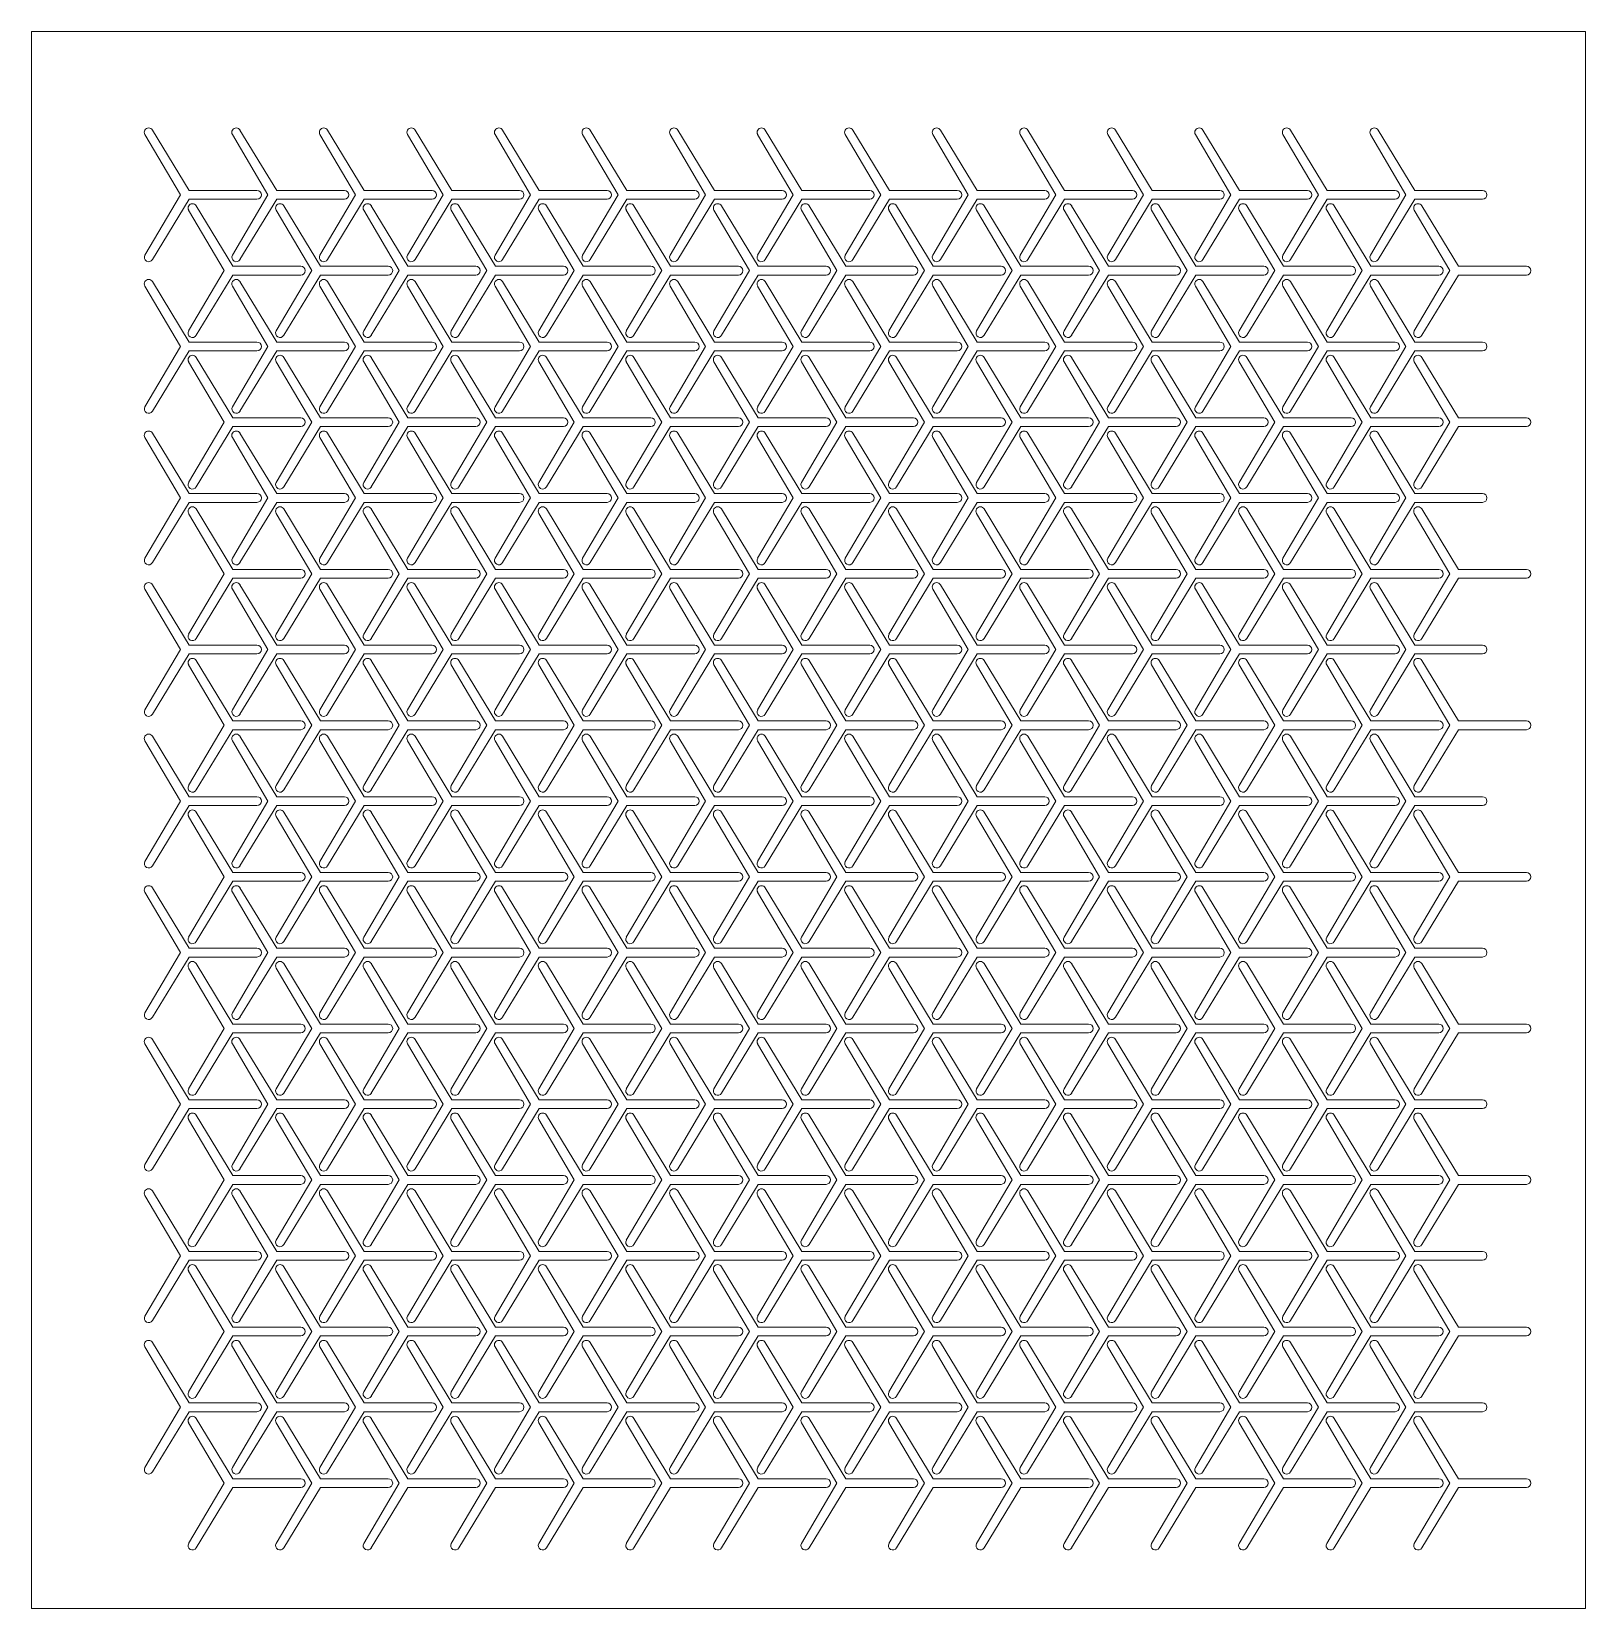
# Model space of a CAD drawing. Header units: metres. Extents: x 0 to 178, y 0 to 180.
import ezdxf

# ---------------------------------------------------------------- set-up
doc = ezdxf.new("R2010")
doc.units = ezdxf.units.M
doc.layers.add('TOP', color=1, linetype='Continuous', lineweight=0)

msp = doc.modelspace()

# ---------------------------------------------------------------- linework, layer by layer
at = {"layer": 'TOP'}
for p, q in [((0, 0), (0, 180.21)), ((0, 180.21), (177.5, 180.21)), ((177.5, 180.21), (177.5, 0)), ((12.94, 168.45), (17, 161.55)), ((18, 162.05), (13.81, 168.95)), ((22.94, 168.45), (27, 161.55)), ((28, 162.05), (23.81, 168.95)), ((32.94, 168.45), (37, 161.55)), ((38, 162.05), (33.81, 168.95)), ((42.94, 168.45), (47, 161.55)), ((48, 162.05), (43.81, 168.95)), ((52.94, 168.45), (57, 161.55)), ((58, 162.05), (53.81, 168.95)), ((62.94, 168.45), (67, 161.55)), ((68, 162.05), (63.81, 168.95)), ((72.94, 168.45), (77, 161.55)), ((78, 162.05), (73.81, 168.95)), ((82.94, 168.45), (87, 161.55)), ((88, 162.05), (83.81, 168.95)), ((92.94, 168.45), (97, 161.55)), ((98, 162.05), (93.81, 168.95)), ((102.94, 168.45), (107, 161.55)), ((108, 162.05), (103.81, 168.95)), ((112.94, 168.45), (117, 161.55)), ((118, 162.05), (113.81, 168.95)), ((122.94, 168.45), (127, 161.55)), ((128, 162.05), (123.81, 168.95)), ((132.94, 168.45), (137, 161.55)), ((138, 162.05), (133.81, 168.95)), ((142.94, 168.45), (147, 161.55)), ((148, 162.05), (143.81, 168.95)), ((152.94, 168.45), (157, 161.55)), ((158, 162.05), (153.81, 168.95)), ((17, 161.55), (12.94, 154.66)), ((13.81, 154.16), (18, 161.05)), ((25.75, 162.05), (18, 162.05)), ((18, 161.05), (25.75, 161.05)), ((27, 161.55), (22.94, 154.66)), ((23.81, 154.16), (28, 161.05)), ((35.75, 162.05), (28, 162.05)), ((28, 161.05), (35.75, 161.05)), ((37, 161.55), (32.94, 154.66)), ((33.81, 154.16), (38, 161.05)), ((45.75, 162.05), (38, 162.05)), ((38, 161.05), (45.75, 161.05)), ((47, 161.55), (42.94, 154.66)), ((43.81, 154.16), (48, 161.05)), ((55.75, 162.05), (48, 162.05)), ((48, 161.05), (55.75, 161.05)), ((57, 161.55), (52.94, 154.66)), ((53.81, 154.16), (58, 161.05)), ((65.75, 162.05), (58, 162.05)), ((58, 161.05), (65.75, 161.05)), ((67, 161.55), (62.94, 154.66)), ((63.81, 154.16), (68, 161.05)), ((75.75, 162.05), (68, 162.05)), ((68, 161.05), (75.75, 161.05)), ((77, 161.55), (72.94, 154.66)), ((73.81, 154.16), (78, 161.05)), ((85.75, 162.05), (78, 162.05)), ((78, 161.05), (85.75, 161.05)), ((87, 161.55), (82.94, 154.66)), ((83.81, 154.16), (88, 161.05)), ((95.75, 162.05), (88, 162.05)), ((88, 161.05), (95.75, 161.05)), ((97, 161.55), (92.94, 154.66)), ((93.81, 154.16), (98, 161.05)), ((105.75, 162.05), (98, 162.05)), ((98, 161.05), (105.75, 161.05)), ((107, 161.55), (102.94, 154.66)), ((103.81, 154.16), (108, 161.05)), ((115.75, 162.05), (108, 162.05)), ((108, 161.05), (115.75, 161.05)), ((117, 161.55), (112.94, 154.66)), ((113.81, 154.16), (118, 161.05)), ((125.75, 162.05), (118, 162.05)), ((118, 161.05), (125.75, 161.05)), ((127, 161.55), (122.94, 154.66)), ((123.81, 154.16), (128, 161.05)), ((135.75, 162.05), (128, 162.05)), ((128, 161.05), (135.75, 161.05)), ((137, 161.55), (132.94, 154.66)), ((133.81, 154.16), (138, 161.05)), ((145.75, 162.05), (138, 162.05)), ((138, 161.05), (145.75, 161.05)), ((147, 161.55), (142.94, 154.66)), ((143.81, 154.16), (148, 161.05)), ((155.75, 162.05), (148, 162.05)), ((148, 161.05), (155.75, 161.05)), ((157, 161.55), (152.94, 154.66)), ((153.81, 154.16), (158, 161.05)), ((165.75, 162.05), (158, 162.05)), ((158, 161.05), (165.75, 161.05)), ((17.94, 159.79), (22, 152.89)), ((23, 153.39), (18.81, 160.29)), ((27.94, 159.79), (32, 152.89)), ((33, 153.39), (28.81, 160.29)), ((37.94, 159.79), (42, 152.89)), ((43, 153.39), (38.81, 160.29)), ((47.94, 159.79), (52, 152.89)), ((53, 153.39), (48.81, 160.29)), ((57.94, 159.79), (62, 152.89)), ((63, 153.39), (58.81, 160.29)), ((67.94, 159.79), (72, 152.89)), ((73, 153.39), (68.81, 160.29)), ((77.94, 159.79), (82, 152.89)), ((83, 153.39), (78.81, 160.29)), ((87.94, 159.79), (92, 152.89)), ((93, 153.39), (88.81, 160.29)), ((97.94, 159.79), (102, 152.89)), ((103, 153.39), (98.81, 160.29)), ((107.94, 159.79), (112, 152.89)), ((113, 153.39), (108.81, 160.29)), ((117.94, 159.79), (122, 152.89)), ((123, 153.39), (118.81, 160.29)), ((127.94, 159.79), (132, 152.89)), ((133, 153.39), (128.81, 160.29)), ((137.94, 159.79), (142, 152.89)), ((143, 153.39), (138.81, 160.29)), ((147.94, 159.79), (152, 152.89)), ((153, 153.39), (148.81, 160.29)), ((157.94, 159.79), (162, 152.89)), ((163, 153.39), (158.81, 160.29)), ((30.75, 153.39), (23, 153.39)), ((40.75, 153.39), (33, 153.39)), ((50.75, 153.39), (43, 153.39)), ((60.75, 153.39), (53, 153.39)), ((70.75, 153.39), (63, 153.39)), ((80.75, 153.39), (73, 153.39)), ((90.75, 153.39), (83, 153.39)), ((100.75, 153.39), (93, 153.39)), ((110.75, 153.39), (103, 153.39)), ((120.75, 153.39), (113, 153.39)), ((130.75, 153.39), (123, 153.39)), ((140.75, 153.39), (133, 153.39)), ((150.75, 153.39), (143, 153.39)), ((160.75, 153.39), (153, 153.39)), ((170.75, 153.39), (163, 153.39)), ((18, 144.73), (13.81, 151.63)), ((22, 152.89), (17.94, 146)), ((18.81, 145.5), (23, 152.39)), ((23, 152.39), (30.75, 152.39)), ((28, 144.73), (23.81, 151.63)), ((32, 152.89), (27.94, 146)), ((28.81, 145.5), (33, 152.39)), ((33, 152.39), (40.75, 152.39)), ((38, 144.73), (33.81, 151.63)), ((42, 152.89), (37.94, 146)), ((38.81, 145.5), (43, 152.39)), ((43, 152.39), (50.75, 152.39)), ((48, 144.73), (43.81, 151.63)), ((52, 152.89), (47.94, 146)), ((48.81, 145.5), (53, 152.39)), ((53, 152.39), (60.75, 152.39)), ((58, 144.73), (53.81, 151.63)), ((62, 152.89), (57.94, 146)), ((58.81, 145.5), (63, 152.39)), ((63, 152.39), (70.75, 152.39)), ((68, 144.73), (63.81, 151.63)), ((72, 152.89), (67.94, 146)), ((68.81, 145.5), (73, 152.39)), ((73, 152.39), (80.75, 152.39)), ((78, 144.73), (73.81, 151.63)), ((82, 152.89), (77.94, 146)), ((78.81, 145.5), (83, 152.39)), ((83, 152.39), (90.75, 152.39)), ((88, 144.73), (83.81, 151.63)), ((92, 152.89), (87.94, 146)), ((88.81, 145.5), (93, 152.39)), ((93, 152.39), (100.75, 152.39)), ((98, 144.73), (93.81, 151.63)), ((102, 152.89), (97.94, 146)), ((98.81, 145.5), (103, 152.39)), ((103, 152.39), (110.75, 152.39)), ((108, 144.73), (103.81, 151.63)), ((112, 152.89), (107.94, 146)), ((108.81, 145.5), (113, 152.39)), ((113, 152.39), (120.75, 152.39)), ((118, 144.73), (113.81, 151.63)), ((122, 152.89), (117.94, 146)), ((118.81, 145.5), (123, 152.39)), ((123, 152.39), (130.75, 152.39)), ((128, 144.73), (123.81, 151.63)), ((132, 152.89), (127.94, 146)), ((128.81, 145.5), (133, 152.39)), ((133, 152.39), (140.75, 152.39)), ((138, 144.73), (133.81, 151.63)), ((142, 152.89), (137.94, 146)), ((138.81, 145.5), (143, 152.39)), ((143, 152.39), (150.75, 152.39)), ((148, 144.73), (143.81, 151.63)), ((152, 152.89), (147.94, 146)), ((148.81, 145.5), (153, 152.39)), ((153, 152.39), (160.75, 152.39)), ((158, 144.73), (153.81, 151.63)), ((162, 152.89), (157.94, 146)), ((158.81, 145.5), (163, 152.39)), ((163, 152.39), (170.75, 152.39)), ((12.94, 151.13), (17, 144.23)), ((22.94, 151.13), (27, 144.23)), ((32.94, 151.13), (37, 144.23)), ((42.94, 151.13), (47, 144.23)), ((52.94, 151.13), (57, 144.23)), ((62.94, 151.13), (67, 144.23)), ((72.94, 151.13), (77, 144.23)), ((82.94, 151.13), (87, 144.23)), ((92.94, 151.13), (97, 144.23)), ((102.94, 151.13), (107, 144.23)), ((112.94, 151.13), (117, 144.23)), ((122.94, 151.13), (127, 144.23)), ((132.94, 151.13), (137, 144.23)), ((142.94, 151.13), (147, 144.23)), ((152.94, 151.13), (157, 144.23)), ((17, 144.23), (12.94, 137.34)), ((25.75, 144.73), (18, 144.73)), ((27, 144.23), (22.94, 137.34)), ((35.75, 144.73), (28, 144.73)), ((37, 144.23), (32.94, 137.34)), ((45.75, 144.73), (38, 144.73)), ((47, 144.23), (42.94, 137.34)), ((55.75, 144.73), (48, 144.73)), ((57, 144.23), (52.94, 137.34)), ((65.75, 144.73), (58, 144.73)), ((67, 144.23), (62.94, 137.34)), ((75.75, 144.73), (68, 144.73)), ((77, 144.23), (72.94, 137.34)), ((85.75, 144.73), (78, 144.73)), ((87, 144.23), (82.94, 137.34)), ((95.75, 144.73), (88, 144.73)), ((97, 144.23), (92.94, 137.34)), ((105.75, 144.73), (98, 144.73)), ((107, 144.23), (102.94, 137.34)), ((115.75, 144.73), (108, 144.73)), ((117, 144.23), (112.94, 137.34)), ((125.75, 144.73), (118, 144.73)), ((127, 144.23), (122.94, 137.34)), ((135.75, 144.73), (128, 144.73)), ((137, 144.23), (132.94, 137.34)), ((145.75, 144.73), (138, 144.73)), ((147, 144.23), (142.94, 137.34)), ((155.75, 144.73), (148, 144.73)), ((157, 144.23), (152.94, 137.34)), ((165.75, 144.73), (158, 144.73)), ((13.81, 136.84), (18, 143.73)), ((17.94, 142.47), (22, 135.57)), ((18, 143.73), (25.75, 143.73)), ((23, 136.07), (18.81, 142.97)), ((23.81, 136.84), (28, 143.73)), ((27.94, 142.47), (32, 135.57)), ((28, 143.73), (35.75, 143.73)), ((33, 136.07), (28.81, 142.97)), ((33.81, 136.84), (38, 143.73)), ((37.94, 142.47), (42, 135.57)), ((38, 143.73), (45.75, 143.73)), ((43, 136.07), (38.81, 142.97)), ((43.81, 136.84), (48, 143.73)), ((47.94, 142.47), (52, 135.57)), ((48, 143.73), (55.75, 143.73)), ((53, 136.07), (48.81, 142.97)), ((53.81, 136.84), (58, 143.73)), ((57.94, 142.47), (62, 135.57)), ((58, 143.73), (65.75, 143.73)), ((63, 136.07), (58.81, 142.97)), ((63.81, 136.84), (68, 143.73)), ((67.94, 142.47), (72, 135.57)), ((68, 143.73), (75.75, 143.73)), ((73, 136.07), (68.81, 142.97)), ((73.81, 136.84), (78, 143.73)), ((77.94, 142.47), (82, 135.57)), ((78, 143.73), (85.75, 143.73)), ((83, 136.07), (78.81, 142.97)), ((83.81, 136.84), (88, 143.73)), ((87.94, 142.47), (92, 135.57)), ((88, 143.73), (95.75, 143.73)), ((93, 136.07), (88.81, 142.97)), ((93.81, 136.84), (98, 143.73)), ((97.94, 142.47), (102, 135.57)), ((98, 143.73), (105.75, 143.73)), ((103, 136.07), (98.81, 142.97)), ((103.81, 136.84), (108, 143.73)), ((107.94, 142.47), (112, 135.57)), ((108, 143.73), (115.75, 143.73)), ((113, 136.07), (108.81, 142.97)), ((113.81, 136.84), (118, 143.73)), ((117.94, 142.47), (122, 135.57)), ((118, 143.73), (125.75, 143.73)), ((123, 136.07), (118.81, 142.97)), ((123.81, 136.84), (128, 143.73)), ((127.94, 142.47), (132, 135.57)), ((128, 143.73), (135.75, 143.73)), ((133, 136.07), (128.81, 142.97)), ((133.81, 136.84), (138, 143.73)), ((137.94, 142.47), (142, 135.57)), ((138, 143.73), (145.75, 143.73)), ((143, 136.07), (138.81, 142.97)), ((143.81, 136.84), (148, 143.73)), ((147.94, 142.47), (152, 135.57)), ((148, 143.73), (155.75, 143.73)), ((153, 136.07), (148.81, 142.97)), ((153.81, 136.84), (158, 143.73)), ((157.94, 142.47), (162, 135.57)), ((158, 143.73), (165.75, 143.73)), ((163, 136.07), (158.81, 142.97)), ((22, 135.57), (17.94, 128.68)), ((30.75, 136.07), (23, 136.07)), ((32, 135.57), (27.94, 128.68)), ((40.75, 136.07), (33, 136.07)), ((42, 135.57), (37.94, 128.68)), ((50.75, 136.07), (43, 136.07)), ((52, 135.57), (47.94, 128.68)), ((60.75, 136.07), (53, 136.07)), ((62, 135.57), (57.94, 128.68)), ((70.75, 136.07), (63, 136.07)), ((72, 135.57), (67.94, 128.68)), ((80.75, 136.07), (73, 136.07)), ((82, 135.57), (77.94, 128.68)), ((90.75, 136.07), (83, 136.07)), ((92, 135.57), (87.94, 128.68)), ((100.75, 136.07), (93, 136.07)), ((102, 135.57), (97.94, 128.68)), ((110.75, 136.07), (103, 136.07)), ((112, 135.57), (107.94, 128.68)), ((120.75, 136.07), (113, 136.07)), ((122, 135.57), (117.94, 128.68)), ((130.75, 136.07), (123, 136.07)), ((132, 135.57), (127.94, 128.68)), ((140.75, 136.07), (133, 136.07)), ((142, 135.57), (137.94, 128.68)), ((150.75, 136.07), (143, 136.07)), ((152, 135.57), (147.94, 128.68)), ((160.75, 136.07), (153, 136.07)), ((162, 135.57), (157.94, 128.68)), ((170.75, 136.07), (163, 136.07)), ((12.94, 133.81), (17, 126.91)), ((18, 127.41), (13.81, 134.31)), ((18.81, 128.18), (23, 135.07)), ((22.94, 133.81), (27, 126.91)), ((23, 135.07), (30.75, 135.07)), ((28, 127.41), (23.81, 134.31)), ((28.81, 128.18), (33, 135.07)), ((32.94, 133.81), (37, 126.91)), ((33, 135.07), (40.75, 135.07)), ((38, 127.41), (33.81, 134.31)), ((38.81, 128.18), (43, 135.07)), ((42.94, 133.81), (47, 126.91)), ((43, 135.07), (50.75, 135.07)), ((48, 127.41), (43.81, 134.31)), ((48.81, 128.18), (53, 135.07)), ((52.94, 133.81), (57, 126.91)), ((53, 135.07), (60.75, 135.07)), ((58, 127.41), (53.81, 134.31)), ((58.81, 128.18), (63, 135.07)), ((62.94, 133.81), (67, 126.91)), ((63, 135.07), (70.75, 135.07)), ((68, 127.41), (63.81, 134.31)), ((68.81, 128.18), (73, 135.07)), ((72.94, 133.81), (77, 126.91)), ((73, 135.07), (80.75, 135.07)), ((78, 127.41), (73.81, 134.31)), ((78.81, 128.18), (83, 135.07)), ((82.94, 133.81), (87, 126.91)), ((83, 135.07), (90.75, 135.07)), ((88, 127.41), (83.81, 134.31)), ((88.81, 128.18), (93, 135.07)), ((92.94, 133.81), (97, 126.91)), ((93, 135.07), (100.75, 135.07)), ((98, 127.41), (93.81, 134.31)), ((98.81, 128.18), (103, 135.07)), ((102.94, 133.81), (107, 126.91)), ((103, 135.07), (110.75, 135.07)), ((108, 127.41), (103.81, 134.31)), ((108.81, 128.18), (113, 135.07)), ((112.94, 133.81), (117, 126.91)), ((113, 135.07), (120.75, 135.07)), ((118, 127.41), (113.81, 134.31)), ((118.81, 128.18), (123, 135.07)), ((122.94, 133.81), (127, 126.91)), ((123, 135.07), (130.75, 135.07)), ((128, 127.41), (123.81, 134.31)), ((128.81, 128.18), (133, 135.07)), ((132.94, 133.81), (137, 126.91)), ((133, 135.07), (140.75, 135.07)), ((138, 127.41), (133.81, 134.31)), ((138.81, 128.18), (143, 135.07)), ((142.94, 133.81), (147, 126.91)), ((143, 135.07), (150.75, 135.07)), ((148, 127.41), (143.81, 134.31)), ((148.81, 128.18), (153, 135.07)), ((152.94, 133.81), (157, 126.91)), ((153, 135.07), (160.75, 135.07)), ((158, 127.41), (153.81, 134.31)), ((158.81, 128.18), (163, 135.07)), ((163, 135.07), (170.75, 135.07)), ((17, 126.91), (12.94, 120.02)), ((13.81, 119.52), (18, 126.41)), ((25.75, 127.41), (18, 127.41)), ((18, 126.41), (25.75, 126.41)), ((27, 126.91), (22.94, 120.02)), ((23.81, 119.52), (28, 126.41)), ((35.75, 127.41), (28, 127.41)), ((28, 126.41), (35.75, 126.41)), ((37, 126.91), (32.94, 120.02)), ((33.81, 119.52), (38, 126.41)), ((45.75, 127.41), (38, 127.41)), ((38, 126.41), (45.75, 126.41)), ((47, 126.91), (42.94, 120.02)), ((43.81, 119.52), (48, 126.41)), ((55.75, 127.41), (48, 127.41)), ((48, 126.41), (55.75, 126.41)), ((57, 126.91), (52.94, 120.02)), ((53.81, 119.52), (58, 126.41)), ((65.75, 127.41), (58, 127.41)), ((58, 126.41), (65.75, 126.41)), ((67, 126.91), (62.94, 120.02)), ((63.81, 119.52), (68, 126.41)), ((75.75, 127.41), (68, 127.41)), ((68, 126.41), (75.75, 126.41)), ((77, 126.91), (72.94, 120.02)), ((73.81, 119.52), (78, 126.41)), ((85.75, 127.41), (78, 127.41)), ((78, 126.41), (85.75, 126.41)), ((87, 126.91), (82.94, 120.02)), ((83.81, 119.52), (88, 126.41)), ((95.75, 127.41), (88, 127.41)), ((88, 126.41), (95.75, 126.41)), ((97, 126.91), (92.94, 120.02)), ((93.81, 119.52), (98, 126.41)), ((105.75, 127.41), (98, 127.41)), ((98, 126.41), (105.75, 126.41)), ((107, 126.91), (102.94, 120.02)), ((103.81, 119.52), (108, 126.41)), ((115.75, 127.41), (108, 127.41)), ((108, 126.41), (115.75, 126.41)), ((117, 126.91), (112.94, 120.02)), ((113.81, 119.52), (118, 126.41)), ((125.75, 127.41), (118, 127.41)), ((118, 126.41), (125.75, 126.41)), ((127, 126.91), (122.94, 120.02)), ((123.81, 119.52), (128, 126.41)), ((135.75, 127.41), (128, 127.41)), ((128, 126.41), (135.75, 126.41)), ((137, 126.91), (132.94, 120.02)), ((133.81, 119.52), (138, 126.41)), ((145.75, 127.41), (138, 127.41)), ((138, 126.41), (145.75, 126.41)), ((147, 126.91), (142.94, 120.02)), ((143.81, 119.52), (148, 126.41)), ((155.75, 127.41), (148, 127.41)), ((148, 126.41), (155.75, 126.41)), ((157, 126.91), (152.94, 120.02)), ((153.81, 119.52), (158, 126.41)), ((165.75, 127.41), (158, 127.41)), ((158, 126.41), (165.75, 126.41)), ((17.94, 125.15), (22, 118.25)), ((23, 118.75), (18.81, 125.65)), ((27.94, 125.15), (32, 118.25)), ((33, 118.75), (28.81, 125.65)), ((37.94, 125.15), (42, 118.25)), ((43, 118.75), (38.81, 125.65)), ((47.94, 125.15), (52, 118.25)), ((53, 118.75), (48.81, 125.65)), ((57.94, 125.15), (62, 118.25)), ((63, 118.75), (58.81, 125.65)), ((67.94, 125.15), (72, 118.25)), ((73, 118.75), (68.81, 125.65)), ((77.94, 125.15), (82, 118.25)), ((83, 118.75), (78.81, 125.65)), ((87.94, 125.15), (92, 118.25)), ((93, 118.75), (88.81, 125.65)), ((97.94, 125.15), (102, 118.25)), ((103, 118.75), (98.81, 125.65)), ((107.94, 125.15), (112, 118.25)), ((113, 118.75), (108.81, 125.65)), ((117.94, 125.15), (122, 118.25)), ((123, 118.75), (118.81, 125.65)), ((127.94, 125.15), (132, 118.25)), ((133, 118.75), (128.81, 125.65)), ((137.94, 125.15), (142, 118.25)), ((143, 118.75), (138.81, 125.65)), ((147.94, 125.15), (152, 118.25)), ((153, 118.75), (148.81, 125.65)), ((157.94, 125.15), (162, 118.25)), ((163, 118.75), (158.81, 125.65)), ((22, 118.25), (17.94, 111.36)), ((18.81, 110.86), (23, 117.75)), ((30.75, 118.75), (23, 118.75)), ((23, 117.75), (30.75, 117.75)), ((32, 118.25), (27.94, 111.36)), ((28.81, 110.86), (33, 117.75)), ((40.75, 118.75), (33, 118.75)), ((33, 117.75), (40.75, 117.75)), ((42, 118.25), (37.94, 111.36)), ((38.81, 110.86), (43, 117.75)), ((50.75, 118.75), (43, 118.75)), ((43, 117.75), (50.75, 117.75)), ((52, 118.25), (47.94, 111.36)), ((48.81, 110.86), (53, 117.75)), ((60.75, 118.75), (53, 118.75)), ((53, 117.75), (60.75, 117.75)), ((62, 118.25), (57.94, 111.36)), ((58.81, 110.86), (63, 117.75)), ((70.75, 118.75), (63, 118.75)), ((63, 117.75), (70.75, 117.75)), ((72, 118.25), (67.94, 111.36)), ((68.81, 110.86), (73, 117.75)), ((80.75, 118.75), (73, 118.75)), ((73, 117.75), (80.75, 117.75)), ((82, 118.25), (77.94, 111.36)), ((78.81, 110.86), (83, 117.75)), ((90.75, 118.75), (83, 118.75)), ((83, 117.75), (90.75, 117.75)), ((92, 118.25), (87.94, 111.36)), ((88.81, 110.86), (93, 117.75)), ((100.75, 118.75), (93, 118.75)), ((93, 117.75), (100.75, 117.75)), ((102, 118.25), (97.94, 111.36)), ((98.81, 110.86), (103, 117.75)), ((110.75, 118.75), (103, 118.75)), ((103, 117.75), (110.75, 117.75)), ((112, 118.25), (107.94, 111.36)), ((108.81, 110.86), (113, 117.75)), ((120.75, 118.75), (113, 118.75)), ((113, 117.75), (120.75, 117.75)), ((122, 118.25), (117.94, 111.36)), ((118.81, 110.86), (123, 117.75)), ((130.75, 118.75), (123, 118.75)), ((123, 117.75), (130.75, 117.75)), ((132, 118.25), (127.94, 111.36)), ((128.81, 110.86), (133, 117.75)), ((140.75, 118.75), (133, 118.75)), ((133, 117.75), (140.75, 117.75)), ((142, 118.25), (137.94, 111.36)), ((138.81, 110.86), (143, 117.75)), ((150.75, 118.75), (143, 118.75)), ((143, 117.75), (150.75, 117.75)), ((152, 118.25), (147.94, 111.36)), ((148.81, 110.86), (153, 117.75)), ((160.75, 118.75), (153, 118.75)), ((153, 117.75), (160.75, 117.75)), ((162, 118.25), (157.94, 111.36)), ((158.81, 110.86), (163, 117.75)), ((170.75, 118.75), (163, 118.75)), ((163, 117.75), (170.75, 117.75)), ((12.94, 116.49), (17, 109.59)), ((18, 110.09), (13.81, 116.99)), ((22.94, 116.49), (27, 109.59)), ((28, 110.09), (23.81, 116.99)), ((32.94, 116.49), (37, 109.59)), ((38, 110.09), (33.81, 116.99)), ((42.94, 116.49), (47, 109.59)), ((48, 110.09), (43.81, 116.99)), ((52.94, 116.49), (57, 109.59)), ((58, 110.09), (53.81, 116.99)), ((62.94, 116.49), (67, 109.59)), ((68, 110.09), (63.81, 116.99)), ((72.94, 116.49), (77, 109.59)), ((78, 110.09), (73.81, 116.99)), ((82.94, 116.49), (87, 109.59)), ((88, 110.09), (83.81, 116.99)), ((92.94, 116.49), (97, 109.59)), ((98, 110.09), (93.81, 116.99)), ((102.94, 116.49), (107, 109.59)), ((108, 110.09), (103.81, 116.99)), ((112.94, 116.49), (117, 109.59)), ((118, 110.09), (113.81, 116.99)), ((122.94, 116.49), (127, 109.59)), ((128, 110.09), (123.81, 116.99)), ((132.94, 116.49), (137, 109.59)), ((138, 110.09), (133.81, 116.99)), ((142.94, 116.49), (147, 109.59)), ((148, 110.09), (143.81, 116.99)), ((152.94, 116.49), (157, 109.59)), ((158, 110.09), (153.81, 116.99)), ((25.75, 110.09), (18, 110.09)), ((35.75, 110.09), (28, 110.09)), ((45.75, 110.09), (38, 110.09)), ((55.75, 110.09), (48, 110.09)), ((65.75, 110.09), (58, 110.09)), ((75.75, 110.09), (68, 110.09)), ((85.75, 110.09), (78, 110.09)), ((95.75, 110.09), (88, 110.09)), ((105.75, 110.09), (98, 110.09)), ((115.75, 110.09), (108, 110.09)), ((125.75, 110.09), (118, 110.09)), ((135.75, 110.09), (128, 110.09)), ((145.75, 110.09), (138, 110.09)), ((155.75, 110.09), (148, 110.09)), ((165.75, 110.09), (158, 110.09)), ((17, 109.59), (12.94, 102.7)), ((13.81, 102.2), (18, 109.09)), ((18, 109.09), (25.75, 109.09)), ((23, 101.43), (18.81, 108.33)), ((27, 109.59), (22.94, 102.7)), ((23.81, 102.2), (28, 109.09)), ((28, 109.09), (35.75, 109.09)), ((33, 101.43), (28.81, 108.33)), ((37, 109.59), (32.94, 102.7)), ((33.81, 102.2), (38, 109.09)), ((38, 109.09), (45.75, 109.09)), ((43, 101.43), (38.81, 108.33)), ((47, 109.59), (42.94, 102.7)), ((43.81, 102.2), (48, 109.09)), ((48, 109.09), (55.75, 109.09)), ((53, 101.43), (48.81, 108.33)), ((57, 109.59), (52.94, 102.7)), ((53.81, 102.2), (58, 109.09)), ((58, 109.09), (65.75, 109.09)), ((63, 101.43), (58.81, 108.33)), ((67, 109.59), (62.94, 102.7)), ((63.81, 102.2), (68, 109.09)), ((68, 109.09), (75.75, 109.09)), ((73, 101.43), (68.81, 108.33)), ((77, 109.59), (72.94, 102.7)), ((73.81, 102.2), (78, 109.09)), ((78, 109.09), (85.75, 109.09)), ((83, 101.43), (78.81, 108.33)), ((87, 109.59), (82.94, 102.7)), ((83.81, 102.2), (88, 109.09)), ((88, 109.09), (95.75, 109.09)), ((93, 101.43), (88.81, 108.33)), ((97, 109.59), (92.94, 102.7)), ((93.81, 102.2), (98, 109.09)), ((98, 109.09), (105.75, 109.09)), ((103, 101.43), (98.81, 108.33)), ((107, 109.59), (102.94, 102.7)), ((103.81, 102.2), (108, 109.09)), ((108, 109.09), (115.75, 109.09)), ((113, 101.43), (108.81, 108.33)), ((117, 109.59), (112.94, 102.7)), ((113.81, 102.2), (118, 109.09)), ((118, 109.09), (125.75, 109.09)), ((123, 101.43), (118.81, 108.33)), ((127, 109.59), (122.94, 102.7)), ((123.81, 102.2), (128, 109.09)), ((128, 109.09), (135.75, 109.09)), ((133, 101.43), (128.81, 108.33)), ((137, 109.59), (132.94, 102.7)), ((133.81, 102.2), (138, 109.09)), ((138, 109.09), (145.75, 109.09)), ((143, 101.43), (138.81, 108.33)), ((147, 109.59), (142.94, 102.7)), ((143.81, 102.2), (148, 109.09)), ((148, 109.09), (155.75, 109.09)), ((153, 101.43), (148.81, 108.33)), ((157, 109.59), (152.94, 102.7)), ((153.81, 102.2), (158, 109.09)), ((158, 109.09), (165.75, 109.09)), ((163, 101.43), (158.81, 108.33)), ((17.94, 107.83), (22, 100.93)), ((27.94, 107.83), (32, 100.93)), ((37.94, 107.83), (42, 100.93)), ((47.94, 107.83), (52, 100.93)), ((57.94, 107.83), (62, 100.93)), ((67.94, 107.83), (72, 100.93)), ((77.94, 107.83), (82, 100.93)), ((87.94, 107.83), (92, 100.93)), ((97.94, 107.83), (102, 100.93)), ((107.94, 107.83), (112, 100.93)), ((117.94, 107.83), (122, 100.93)), ((127.94, 107.83), (132, 100.93)), ((137.94, 107.83), (142, 100.93)), ((147.94, 107.83), (152, 100.93)), ((157.94, 107.83), (162, 100.93)), ((22, 100.93), (17.94, 94.04)), ((30.75, 101.43), (23, 101.43)), ((32, 100.93), (27.94, 94.04)), ((40.75, 101.43), (33, 101.43)), ((42, 100.93), (37.94, 94.04)), ((50.75, 101.43), (43, 101.43)), ((52, 100.93), (47.94, 94.04)), ((60.75, 101.43), (53, 101.43)), ((62, 100.93), (57.94, 94.04)), ((70.75, 101.43), (63, 101.43)), ((72, 100.93), (67.94, 94.04)), ((80.75, 101.43), (73, 101.43)), ((82, 100.93), (77.94, 94.04)), ((90.75, 101.43), (83, 101.43)), ((92, 100.93), (87.94, 94.04)), ((100.75, 101.43), (93, 101.43)), ((102, 100.93), (97.94, 94.04)), ((110.75, 101.43), (103, 101.43)), ((112, 100.93), (107.94, 94.04)), ((120.75, 101.43), (113, 101.43)), ((122, 100.93), (117.94, 94.04)), ((130.75, 101.43), (123, 101.43)), ((132, 100.93), (127.94, 94.04)), ((140.75, 101.43), (133, 101.43)), ((142, 100.93), (137.94, 94.04)), ((150.75, 101.43), (143, 101.43)), ((152, 100.93), (147.94, 94.04)), ((160.75, 101.43), (153, 101.43)), ((162, 100.93), (157.94, 94.04)), ((170.75, 101.43), (163, 101.43)), ((12.94, 99.17), (17, 92.27)), ((18, 92.77), (13.81, 99.67)), ((18.81, 93.54), (23, 100.43)), ((22.94, 99.17), (27, 92.27)), ((23, 100.43), (30.75, 100.43)), ((28, 92.77), (23.81, 99.67)), ((28.81, 93.54), (33, 100.43)), ((32.94, 99.17), (37, 92.27)), ((33, 100.43), (40.75, 100.43)), ((38, 92.77), (33.81, 99.67)), ((38.81, 93.54), (43, 100.43)), ((42.94, 99.17), (47, 92.27)), ((43, 100.43), (50.75, 100.43)), ((48, 92.77), (43.81, 99.67)), ((48.81, 93.54), (53, 100.43)), ((52.94, 99.17), (57, 92.27)), ((53, 100.43), (60.75, 100.43)), ((58, 92.77), (53.81, 99.67)), ((58.81, 93.54), (63, 100.43)), ((62.94, 99.17), (67, 92.27)), ((63, 100.43), (70.75, 100.43)), ((68, 92.77), (63.81, 99.67)), ((68.81, 93.54), (73, 100.43)), ((72.94, 99.17), (77, 92.27)), ((73, 100.43), (80.75, 100.43)), ((78, 92.77), (73.81, 99.67)), ((78.81, 93.54), (83, 100.43)), ((82.94, 99.17), (87, 92.27)), ((83, 100.43), (90.75, 100.43)), ((88, 92.77), (83.81, 99.67)), ((88.81, 93.54), (93, 100.43)), ((92.94, 99.17), (97, 92.27)), ((93, 100.43), (100.75, 100.43)), ((98, 92.77), (93.81, 99.67)), ((98.81, 93.54), (103, 100.43)), ((102.94, 99.17), (107, 92.27)), ((103, 100.43), (110.75, 100.43)), ((108, 92.77), (103.81, 99.67)), ((108.81, 93.54), (113, 100.43)), ((112.94, 99.17), (117, 92.27)), ((113, 100.43), (120.75, 100.43)), ((118, 92.77), (113.81, 99.67)), ((118.81, 93.54), (123, 100.43)), ((122.94, 99.17), (127, 92.27)), ((123, 100.43), (130.75, 100.43)), ((128, 92.77), (123.81, 99.67)), ((128.81, 93.54), (133, 100.43)), ((132.94, 99.17), (137, 92.27)), ((133, 100.43), (140.75, 100.43)), ((138, 92.77), (133.81, 99.67)), ((138.81, 93.54), (143, 100.43)), ((142.94, 99.17), (147, 92.27)), ((143, 100.43), (150.75, 100.43)), ((148, 92.77), (143.81, 99.67)), ((148.81, 93.54), (153, 100.43)), ((152.94, 99.17), (157, 92.27)), ((153, 100.43), (160.75, 100.43)), ((158, 92.77), (153.81, 99.67)), ((158.81, 93.54), (163, 100.43)), ((163, 100.43), (170.75, 100.43)), ((17, 92.27), (12.94, 85.38)), ((25.75, 92.77), (18, 92.77)), ((27, 92.27), (22.94, 85.38)), ((35.75, 92.77), (28, 92.77)), ((37, 92.27), (32.94, 85.38)), ((45.75, 92.77), (38, 92.77)), ((47, 92.27), (42.94, 85.38)), ((55.75, 92.77), (48, 92.77)), ((57, 92.27), (52.94, 85.38)), ((65.75, 92.77), (58, 92.77)), ((67, 92.27), (62.94, 85.38)), ((75.75, 92.77), (68, 92.77)), ((77, 92.27), (72.94, 85.38)), ((85.75, 92.77), (78, 92.77)), ((87, 92.27), (82.94, 85.38)), ((95.75, 92.77), (88, 92.77)), ((97, 92.27), (92.94, 85.38)), ((105.75, 92.77), (98, 92.77)), ((107, 92.27), (102.94, 85.38)), ((115.75, 92.77), (108, 92.77)), ((117, 92.27), (112.94, 85.38)), ((125.75, 92.77), (118, 92.77)), ((127, 92.27), (122.94, 85.38)), ((135.75, 92.77), (128, 92.77)), ((137, 92.27), (132.94, 85.38)), ((145.75, 92.77), (138, 92.77)), ((147, 92.27), (142.94, 85.38)), ((155.75, 92.77), (148, 92.77)), ((157, 92.27), (152.94, 85.38)), ((165.75, 92.77), (158, 92.77)), ((13.81, 84.88), (18, 91.77)), ((17.94, 90.51), (22, 83.61)), ((18, 91.77), (25.75, 91.77)), ((23, 84.11), (18.81, 91.01)), ((23.81, 84.88), (28, 91.77)), ((27.94, 90.51), (32, 83.61)), ((28, 91.77), (35.75, 91.77)), ((33, 84.11), (28.81, 91.01)), ((33.81, 84.88), (38, 91.77)), ((37.94, 90.51), (42, 83.61)), ((38, 91.77), (45.75, 91.77)), ((43, 84.11), (38.81, 91.01)), ((43.81, 84.88), (48, 91.77)), ((47.94, 90.51), (52, 83.61)), ((48, 91.77), (55.75, 91.77)), ((53, 84.11), (48.81, 91.01)), ((53.81, 84.88), (58, 91.77)), ((57.94, 90.51), (62, 83.61)), ((58, 91.77), (65.75, 91.77)), ((63, 84.11), (58.81, 91.01)), ((63.81, 84.88), (68, 91.77)), ((67.94, 90.51), (72, 83.61)), ((68, 91.77), (75.75, 91.77)), ((73, 84.11), (68.81, 91.01)), ((73.81, 84.88), (78, 91.77)), ((77.94, 90.51), (82, 83.61)), ((78, 91.77), (85.75, 91.77)), ((83, 84.11), (78.81, 91.01)), ((83.81, 84.88), (88, 91.77)), ((87.94, 90.51), (92, 83.61)), ((88, 91.77), (95.75, 91.77)), ((93, 84.11), (88.81, 91.01)), ((93.81, 84.88), (98, 91.77)), ((97.94, 90.51), (102, 83.61)), ((98, 91.77), (105.75, 91.77)), ((103, 84.11), (98.81, 91.01)), ((103.81, 84.88), (108, 91.77)), ((107.94, 90.51), (112, 83.61)), ((108, 91.77), (115.75, 91.77)), ((113, 84.11), (108.81, 91.01)), ((113.81, 84.88), (118, 91.77)), ((117.94, 90.51), (122, 83.61)), ((118, 91.77), (125.75, 91.77)), ((123, 84.11), (118.81, 91.01)), ((123.81, 84.88), (128, 91.77)), ((127.94, 90.51), (132, 83.61)), ((128, 91.77), (135.75, 91.77)), ((133, 84.11), (128.81, 91.01)), ((133.81, 84.88), (138, 91.77)), ((137.94, 90.51), (142, 83.61)), ((138, 91.77), (145.75, 91.77)), ((143, 84.11), (138.81, 91.01)), ((143.81, 84.88), (148, 91.77)), ((147.94, 90.51), (152, 83.61)), ((148, 91.77), (155.75, 91.77)), ((153, 84.11), (148.81, 91.01)), ((153.81, 84.88), (158, 91.77)), ((157.94, 90.51), (162, 83.61)), ((158, 91.77), (165.75, 91.77)), ((163, 84.11), (158.81, 91.01)), ((22, 83.61), (17.94, 76.72)), ((18.81, 76.22), (23, 83.11)), ((30.75, 84.11), (23, 84.11)), ((23, 83.11), (30.75, 83.11)), ((32, 83.61), (27.94, 76.72)), ((28.81, 76.22), (33, 83.11)), ((40.75, 84.11), (33, 84.11)), ((33, 83.11), (40.75, 83.11)), ((42, 83.61), (37.94, 76.72)), ((38.81, 76.22), (43, 83.11)), ((50.75, 84.11), (43, 84.11)), ((43, 83.11), (50.75, 83.11)), ((52, 83.61), (47.94, 76.72)), ((48.81, 76.22), (53, 83.11)), ((60.75, 84.11), (53, 84.11)), ((53, 83.11), (60.75, 83.11)), ((62, 83.61), (57.94, 76.72)), ((58.81, 76.22), (63, 83.11)), ((70.75, 84.11), (63, 84.11)), ((63, 83.11), (70.75, 83.11)), ((72, 83.61), (67.94, 76.72)), ((68.81, 76.22), (73, 83.11)), ((80.75, 84.11), (73, 84.11)), ((73, 83.11), (80.75, 83.11)), ((82, 83.61), (77.94, 76.72)), ((78.81, 76.22), (83, 83.11)), ((90.75, 84.11), (83, 84.11)), ((83, 83.11), (90.75, 83.11)), ((92, 83.61), (87.94, 76.72)), ((88.81, 76.22), (93, 83.11)), ((100.75, 84.11), (93, 84.11)), ((93, 83.11), (100.75, 83.11)), ((102, 83.61), (97.94, 76.72)), ((98.81, 76.22), (103, 83.11)), ((110.75, 84.11), (103, 84.11)), ((103, 83.11), (110.75, 83.11)), ((112, 83.61), (107.94, 76.72)), ((108.81, 76.22), (113, 83.11)), ((120.75, 84.11), (113, 84.11)), ((113, 83.11), (120.75, 83.11)), ((122, 83.61), (117.94, 76.72)), ((118.81, 76.22), (123, 83.11)), ((130.75, 84.11), (123, 84.11)), ((123, 83.11), (130.75, 83.11)), ((132, 83.61), (127.94, 76.72)), ((128.81, 76.22), (133, 83.11)), ((140.75, 84.11), (133, 84.11)), ((133, 83.11), (140.75, 83.11)), ((142, 83.61), (137.94, 76.72)), ((138.81, 76.22), (143, 83.11)), ((150.75, 84.11), (143, 84.11)), ((143, 83.11), (150.75, 83.11)), ((152, 83.61), (147.94, 76.72)), ((148.81, 76.22), (153, 83.11)), ((160.75, 84.11), (153, 84.11)), ((153, 83.11), (160.75, 83.11)), ((162, 83.61), (157.94, 76.72)), ((158.81, 76.22), (163, 83.11)), ((170.75, 84.11), (163, 84.11)), ((163, 83.11), (170.75, 83.11)), ((12.94, 81.85), (17, 74.95)), ((18, 75.45), (13.81, 82.35)), ((22.94, 81.85), (27, 74.95)), ((28, 75.45), (23.81, 82.35)), ((32.94, 81.85), (37, 74.95)), ((38, 75.45), (33.81, 82.35)), ((42.94, 81.85), (47, 74.95)), ((48, 75.45), (43.81, 82.35)), ((52.94, 81.85), (57, 74.95)), ((58, 75.45), (53.81, 82.35)), ((62.94, 81.85), (67, 74.95)), ((68, 75.45), (63.81, 82.35)), ((72.94, 81.85), (77, 74.95)), ((78, 75.45), (73.81, 82.35)), ((82.94, 81.85), (87, 74.95)), ((88, 75.45), (83.81, 82.35)), ((92.94, 81.85), (97, 74.95)), ((98, 75.45), (93.81, 82.35)), ((102.94, 81.85), (107, 74.95)), ((108, 75.45), (103.81, 82.35)), ((112.94, 81.85), (117, 74.95)), ((118, 75.45), (113.81, 82.35)), ((122.94, 81.85), (127, 74.95)), ((128, 75.45), (123.81, 82.35)), ((132.94, 81.85), (137, 74.95)), ((138, 75.45), (133.81, 82.35)), ((142.94, 81.85), (147, 74.95)), ((148, 75.45), (143.81, 82.35)), ((152.94, 81.85), (157, 74.95)), ((158, 75.45), (153.81, 82.35)), ((17, 74.95), (12.94, 68.06)), ((13.81, 67.56), (18, 74.45)), ((25.75, 75.45), (18, 75.45)), ((18, 74.45), (25.75, 74.45)), ((27, 74.95), (22.94, 68.06)), ((23.81, 67.56), (28, 74.45)), ((35.75, 75.45), (28, 75.45)), ((28, 74.45), (35.75, 74.45)), ((37, 74.95), (32.94, 68.06)), ((33.81, 67.56), (38, 74.45)), ((45.75, 75.45), (38, 75.45)), ((38, 74.45), (45.75, 74.45)), ((47, 74.95), (42.94, 68.06)), ((43.81, 67.56), (48, 74.45)), ((55.75, 75.45), (48, 75.45)), ((48, 74.45), (55.75, 74.45)), ((57, 74.95), (52.94, 68.06)), ((53.81, 67.56), (58, 74.45)), ((65.75, 75.45), (58, 75.45)), ((58, 74.45), (65.75, 74.45)), ((67, 74.95), (62.94, 68.06)), ((63.81, 67.56), (68, 74.45)), ((75.75, 75.45), (68, 75.45)), ((68, 74.45), (75.75, 74.45)), ((77, 74.95), (72.94, 68.06)), ((73.81, 67.56), (78, 74.45)), ((85.75, 75.45), (78, 75.45)), ((78, 74.45), (85.75, 74.45)), ((87, 74.95), (82.94, 68.06)), ((83.81, 67.56), (88, 74.45)), ((95.75, 75.45), (88, 75.45)), ((88, 74.45), (95.75, 74.45)), ((97, 74.95), (92.94, 68.06)), ((93.81, 67.56), (98, 74.45)), ((105.75, 75.45), (98, 75.45)), ((98, 74.45), (105.75, 74.45)), ((107, 74.95), (102.94, 68.06)), ((103.81, 67.56), (108, 74.45)), ((115.75, 75.45), (108, 75.45)), ((108, 74.45), (115.75, 74.45)), ((117, 74.95), (112.94, 68.06)), ((113.81, 67.56), (118, 74.45)), ((125.75, 75.45), (118, 75.45)), ((118, 74.45), (125.75, 74.45)), ((127, 74.95), (122.94, 68.06)), ((123.81, 67.56), (128, 74.45)), ((135.75, 75.45), (128, 75.45)), ((128, 74.45), (135.75, 74.45)), ((137, 74.95), (132.94, 68.06)), ((133.81, 67.56), (138, 74.45)), ((145.75, 75.45), (138, 75.45)), ((138, 74.45), (145.75, 74.45)), ((147, 74.95), (142.94, 68.06)), ((143.81, 67.56), (148, 74.45)), ((155.75, 75.45), (148, 75.45)), ((148, 74.45), (155.75, 74.45)), ((157, 74.95), (152.94, 68.06)), ((153.81, 67.56), (158, 74.45)), ((165.75, 75.45), (158, 75.45)), ((158, 74.45), (165.75, 74.45)), ((17.94, 73.19), (22, 66.29)), ((23, 66.79), (18.81, 73.69)), ((27.94, 73.19), (32, 66.29)), ((33, 66.79), (28.81, 73.69)), ((37.94, 73.19), (42, 66.29)), ((43, 66.79), (38.81, 73.69)), ((47.94, 73.19), (52, 66.29)), ((53, 66.79), (48.81, 73.69)), ((57.94, 73.19), (62, 66.29)), ((63, 66.79), (58.81, 73.69)), ((67.94, 73.19), (72, 66.29)), ((73, 66.79), (68.81, 73.69)), ((77.94, 73.19), (82, 66.29)), ((83, 66.79), (78.81, 73.69)), ((87.94, 73.19), (92, 66.29)), ((93, 66.79), (88.81, 73.69)), ((97.94, 73.19), (102, 66.29)), ((103, 66.79), (98.81, 73.69)), ((107.94, 73.19), (112, 66.29)), ((113, 66.79), (108.81, 73.69)), ((117.94, 73.19), (122, 66.29)), ((123, 66.79), (118.81, 73.69)), ((127.94, 73.19), (132, 66.29)), ((133, 66.79), (128.81, 73.69)), ((137.94, 73.19), (142, 66.29)), ((143, 66.79), (138.81, 73.69)), ((147.94, 73.19), (152, 66.29)), ((153, 66.79), (148.81, 73.69)), ((157.94, 73.19), (162, 66.29)), ((163, 66.79), (158.81, 73.69)), ((30.75, 66.79), (23, 66.79)), ((40.75, 66.79), (33, 66.79)), ((50.75, 66.79), (43, 66.79)), ((60.75, 66.79), (53, 66.79)), ((70.75, 66.79), (63, 66.79)), ((80.75, 66.79), (73, 66.79)), ((90.75, 66.79), (83, 66.79)), ((100.75, 66.79), (93, 66.79)), ((110.75, 66.79), (103, 66.79)), ((120.75, 66.79), (113, 66.79)), ((130.75, 66.79), (123, 66.79)), ((140.75, 66.79), (133, 66.79)), ((150.75, 66.79), (143, 66.79)), ((160.75, 66.79), (153, 66.79)), ((170.75, 66.79), (163, 66.79)), ((18, 58.13), (13.81, 65.03)), ((22, 66.29), (17.94, 59.4)), ((18.81, 58.9), (23, 65.79)), ((23, 65.79), (30.75, 65.79)), ((28, 58.13), (23.81, 65.03)), ((32, 66.29), (27.94, 59.4)), ((28.81, 58.9), (33, 65.79)), ((33, 65.79), (40.75, 65.79)), ((38, 58.13), (33.81, 65.03)), ((42, 66.29), (37.94, 59.4)), ((38.81, 58.9), (43, 65.79)), ((43, 65.79), (50.75, 65.79)), ((48, 58.13), (43.81, 65.03)), ((52, 66.29), (47.94, 59.4)), ((48.81, 58.9), (53, 65.79)), ((53, 65.79), (60.75, 65.79)), ((58, 58.13), (53.81, 65.03)), ((62, 66.29), (57.94, 59.4)), ((58.81, 58.9), (63, 65.79)), ((63, 65.79), (70.75, 65.79)), ((68, 58.13), (63.81, 65.03)), ((72, 66.29), (67.94, 59.4)), ((68.81, 58.9), (73, 65.79)), ((73, 65.79), (80.75, 65.79)), ((78, 58.13), (73.81, 65.03)), ((82, 66.29), (77.94, 59.4)), ((78.81, 58.9), (83, 65.79)), ((83, 65.79), (90.75, 65.79)), ((88, 58.13), (83.81, 65.03)), ((92, 66.29), (87.94, 59.4)), ((88.81, 58.9), (93, 65.79)), ((93, 65.79), (100.75, 65.79)), ((98, 58.13), (93.81, 65.03)), ((102, 66.29), (97.94, 59.4)), ((98.81, 58.9), (103, 65.79)), ((103, 65.79), (110.75, 65.79)), ((108, 58.13), (103.81, 65.03)), ((112, 66.29), (107.94, 59.4)), ((108.81, 58.9), (113, 65.79)), ((113, 65.79), (120.75, 65.79)), ((118, 58.13), (113.81, 65.03)), ((122, 66.29), (117.94, 59.4)), ((118.81, 58.9), (123, 65.79)), ((123, 65.79), (130.75, 65.79)), ((128, 58.13), (123.81, 65.03)), ((132, 66.29), (127.94, 59.4)), ((128.81, 58.9), (133, 65.79)), ((133, 65.79), (140.75, 65.79)), ((138, 58.13), (133.81, 65.03)), ((142, 66.29), (137.94, 59.4)), ((138.81, 58.9), (143, 65.79)), ((143, 65.79), (150.75, 65.79)), ((148, 58.13), (143.81, 65.03)), ((152, 66.29), (147.94, 59.4)), ((148.81, 58.9), (153, 65.79)), ((153, 65.79), (160.75, 65.79)), ((158, 58.13), (153.81, 65.03)), ((162, 66.29), (157.94, 59.4)), ((158.81, 58.9), (163, 65.79)), ((163, 65.79), (170.75, 65.79)), ((12.94, 64.53), (17, 57.63)), ((22.94, 64.53), (27, 57.63)), ((32.94, 64.53), (37, 57.63)), ((42.94, 64.53), (47, 57.63)), ((52.94, 64.53), (57, 57.63)), ((62.94, 64.53), (67, 57.63)), ((72.94, 64.53), (77, 57.63)), ((82.94, 64.53), (87, 57.63)), ((92.94, 64.53), (97, 57.63)), ((102.94, 64.53), (107, 57.63)), ((112.94, 64.53), (117, 57.63)), ((122.94, 64.53), (127, 57.63)), ((132.94, 64.53), (137, 57.63)), ((142.94, 64.53), (147, 57.63)), ((152.94, 64.53), (157, 57.63)), ((25.75, 58.13), (18, 58.13)), ((35.75, 58.13), (28, 58.13)), ((45.75, 58.13), (38, 58.13)), ((55.75, 58.13), (48, 58.13)), ((65.75, 58.13), (58, 58.13)), ((75.75, 58.13), (68, 58.13)), ((85.75, 58.13), (78, 58.13)), ((95.75, 58.13), (88, 58.13)), ((105.75, 58.13), (98, 58.13)), ((115.75, 58.13), (108, 58.13)), ((125.75, 58.13), (118, 58.13)), ((135.75, 58.13), (128, 58.13)), ((145.75, 58.13), (138, 58.13)), ((155.75, 58.13), (148, 58.13)), ((165.75, 58.13), (158, 58.13)), ((17, 57.63), (12.94, 50.74)), ((13.81, 50.24), (18, 57.13)), ((18, 57.13), (25.75, 57.13)), ((23, 49.47), (18.81, 56.37)), ((27, 57.63), (22.94, 50.74)), ((23.81, 50.24), (28, 57.13)), ((28, 57.13), (35.75, 57.13)), ((33, 49.47), (28.81, 56.37)), ((37, 57.63), (32.94, 50.74)), ((33.81, 50.24), (38, 57.13)), ((38, 57.13), (45.75, 57.13)), ((43, 49.47), (38.81, 56.37)), ((47, 57.63), (42.94, 50.74)), ((43.81, 50.24), (48, 57.13)), ((48, 57.13), (55.75, 57.13)), ((53, 49.47), (48.81, 56.37)), ((57, 57.63), (52.94, 50.74)), ((53.81, 50.24), (58, 57.13)), ((58, 57.13), (65.75, 57.13)), ((63, 49.47), (58.81, 56.37)), ((67, 57.63), (62.94, 50.74)), ((63.81, 50.24), (68, 57.13)), ((68, 57.13), (75.75, 57.13)), ((73, 49.47), (68.81, 56.37)), ((77, 57.63), (72.94, 50.74)), ((73.81, 50.24), (78, 57.13)), ((78, 57.13), (85.75, 57.13)), ((83, 49.47), (78.81, 56.37)), ((87, 57.63), (82.94, 50.74)), ((83.81, 50.24), (88, 57.13)), ((88, 57.13), (95.75, 57.13)), ((93, 49.47), (88.81, 56.37)), ((97, 57.63), (92.94, 50.74)), ((93.81, 50.24), (98, 57.13)), ((98, 57.13), (105.75, 57.13)), ((103, 49.47), (98.81, 56.37)), ((107, 57.63), (102.94, 50.74)), ((103.81, 50.24), (108, 57.13)), ((108, 57.13), (115.75, 57.13)), ((113, 49.47), (108.81, 56.37)), ((117, 57.63), (112.94, 50.74)), ((113.81, 50.24), (118, 57.13)), ((118, 57.13), (125.75, 57.13)), ((123, 49.47), (118.81, 56.37)), ((127, 57.63), (122.94, 50.74)), ((123.81, 50.24), (128, 57.13)), ((128, 57.13), (135.75, 57.13)), ((133, 49.47), (128.81, 56.37)), ((137, 57.63), (132.94, 50.74)), ((133.81, 50.24), (138, 57.13)), ((138, 57.13), (145.75, 57.13)), ((143, 49.47), (138.81, 56.37)), ((147, 57.63), (142.94, 50.74)), ((143.81, 50.24), (148, 57.13)), ((148, 57.13), (155.75, 57.13)), ((153, 49.47), (148.81, 56.37)), ((157, 57.63), (152.94, 50.74)), ((153.81, 50.24), (158, 57.13)), ((158, 57.13), (165.75, 57.13)), ((163, 49.47), (158.81, 56.37)), ((17.94, 55.87), (22, 48.97)), ((27.94, 55.87), (32, 48.97)), ((37.94, 55.87), (42, 48.97)), ((47.94, 55.87), (52, 48.97)), ((57.94, 55.87), (62, 48.97)), ((67.94, 55.87), (72, 48.97)), ((77.94, 55.87), (82, 48.97)), ((87.94, 55.87), (92, 48.97)), ((97.94, 55.87), (102, 48.97)), ((107.94, 55.87), (112, 48.97)), ((117.94, 55.87), (122, 48.97)), ((127.94, 55.87), (132, 48.97)), ((137.94, 55.87), (142, 48.97)), ((147.94, 55.87), (152, 48.97)), ((157.94, 55.87), (162, 48.97)), ((22, 48.97), (17.94, 42.08)), ((30.75, 49.47), (23, 49.47)), ((32, 48.97), (27.94, 42.08)), ((40.75, 49.47), (33, 49.47)), ((42, 48.97), (37.94, 42.08)), ((50.75, 49.47), (43, 49.47)), ((52, 48.97), (47.94, 42.08)), ((60.75, 49.47), (53, 49.47)), ((62, 48.97), (57.94, 42.08)), ((70.75, 49.47), (63, 49.47)), ((72, 48.97), (67.94, 42.08)), ((80.75, 49.47), (73, 49.47)), ((82, 48.97), (77.94, 42.08)), ((90.75, 49.47), (83, 49.47)), ((92, 48.97), (87.94, 42.08)), ((100.75, 49.47), (93, 49.47)), ((102, 48.97), (97.94, 42.08)), ((110.75, 49.47), (103, 49.47)), ((112, 48.97), (107.94, 42.08)), ((120.75, 49.47), (113, 49.47)), ((122, 48.97), (117.94, 42.08)), ((130.75, 49.47), (123, 49.47)), ((132, 48.97), (127.94, 42.08)), ((140.75, 49.47), (133, 49.47)), ((142, 48.97), (137.94, 42.08)), ((150.75, 49.47), (143, 49.47)), ((152, 48.97), (147.94, 42.08)), ((160.75, 49.47), (153, 49.47)), ((162, 48.97), (157.94, 42.08)), ((170.75, 49.47), (163, 49.47)), ((12.94, 47.21), (17, 40.31)), ((18, 40.81), (13.81, 47.71)), ((18.81, 41.58), (23, 48.47)), ((22.94, 47.21), (27, 40.31)), ((23, 48.47), (30.75, 48.47)), ((28, 40.81), (23.81, 47.71)), ((28.81, 41.58), (33, 48.47)), ((32.94, 47.21), (37, 40.31)), ((33, 48.47), (40.75, 48.47)), ((38, 40.81), (33.81, 47.71)), ((38.81, 41.58), (43, 48.47)), ((42.94, 47.21), (47, 40.31)), ((43, 48.47), (50.75, 48.47)), ((48, 40.81), (43.81, 47.71)), ((48.81, 41.58), (53, 48.47)), ((52.94, 47.21), (57, 40.31)), ((53, 48.47), (60.75, 48.47)), ((58, 40.81), (53.81, 47.71)), ((58.81, 41.58), (63, 48.47)), ((62.94, 47.21), (67, 40.31)), ((63, 48.47), (70.75, 48.47)), ((68, 40.81), (63.81, 47.71)), ((68.81, 41.58), (73, 48.47)), ((72.94, 47.21), (77, 40.31)), ((73, 48.47), (80.75, 48.47)), ((78, 40.81), (73.81, 47.71)), ((78.81, 41.58), (83, 48.47)), ((82.94, 47.21), (87, 40.31)), ((83, 48.47), (90.75, 48.47)), ((88, 40.81), (83.81, 47.71)), ((88.81, 41.58), (93, 48.47)), ((92.94, 47.21), (97, 40.31)), ((93, 48.47), (100.75, 48.47)), ((98, 40.81), (93.81, 47.71)), ((98.81, 41.58), (103, 48.47)), ((102.94, 47.21), (107, 40.31)), ((103, 48.47), (110.75, 48.47)), ((108, 40.81), (103.81, 47.71)), ((108.81, 41.58), (113, 48.47)), ((112.94, 47.21), (117, 40.31)), ((113, 48.47), (120.75, 48.47)), ((118, 40.81), (113.81, 47.71)), ((118.81, 41.58), (123, 48.47)), ((122.94, 47.21), (127, 40.31)), ((123, 48.47), (130.75, 48.47)), ((128, 40.81), (123.81, 47.71)), ((128.81, 41.58), (133, 48.47)), ((132.94, 47.21), (137, 40.31)), ((133, 48.47), (140.75, 48.47)), ((138, 40.81), (133.81, 47.71)), ((138.81, 41.58), (143, 48.47)), ((142.94, 47.21), (147, 40.31)), ((143, 48.47), (150.75, 48.47)), ((148, 40.81), (143.81, 47.71)), ((148.81, 41.58), (153, 48.47)), ((152.94, 47.21), (157, 40.31)), ((153, 48.47), (160.75, 48.47)), ((158, 40.81), (153.81, 47.71)), ((158.81, 41.58), (163, 48.47)), ((163, 48.47), (170.75, 48.47)), ((17, 40.31), (12.94, 33.42)), ((13.81, 32.92), (18, 39.81)), ((25.75, 40.81), (18, 40.81)), ((18, 39.81), (25.75, 39.81)), ((27, 40.31), (22.94, 33.42)), ((23.81, 32.92), (28, 39.81)), ((35.75, 40.81), (28, 40.81)), ((28, 39.81), (35.75, 39.81)), ((37, 40.31), (32.94, 33.42)), ((33.81, 32.92), (38, 39.81)), ((45.75, 40.81), (38, 40.81)), ((38, 39.81), (45.75, 39.81)), ((47, 40.31), (42.94, 33.42)), ((43.81, 32.92), (48, 39.81)), ((55.75, 40.81), (48, 40.81)), ((48, 39.81), (55.75, 39.81)), ((57, 40.31), (52.94, 33.42)), ((53.81, 32.92), (58, 39.81)), ((65.75, 40.81), (58, 40.81)), ((58, 39.81), (65.75, 39.81)), ((67, 40.31), (62.94, 33.42)), ((63.81, 32.92), (68, 39.81)), ((75.75, 40.81), (68, 40.81)), ((68, 39.81), (75.75, 39.81)), ((77, 40.31), (72.94, 33.42)), ((73.81, 32.92), (78, 39.81)), ((85.75, 40.81), (78, 40.81)), ((78, 39.81), (85.75, 39.81)), ((87, 40.31), (82.94, 33.42)), ((83.81, 32.92), (88, 39.81)), ((95.75, 40.81), (88, 40.81)), ((88, 39.81), (95.75, 39.81)), ((97, 40.31), (92.94, 33.42)), ((93.81, 32.92), (98, 39.81)), ((105.75, 40.81), (98, 40.81)), ((98, 39.81), (105.75, 39.81)), ((107, 40.31), (102.94, 33.42)), ((103.81, 32.92), (108, 39.81)), ((115.75, 40.81), (108, 40.81)), ((108, 39.81), (115.75, 39.81)), ((117, 40.31), (112.94, 33.42)), ((113.81, 32.92), (118, 39.81)), ((125.75, 40.81), (118, 40.81)), ((118, 39.81), (125.75, 39.81)), ((127, 40.31), (122.94, 33.42)), ((123.81, 32.92), (128, 39.81)), ((135.75, 40.81), (128, 40.81)), ((128, 39.81), (135.75, 39.81)), ((137, 40.31), (132.94, 33.42)), ((133.81, 32.92), (138, 39.81)), ((145.75, 40.81), (138, 40.81)), ((138, 39.81), (145.75, 39.81)), ((147, 40.31), (142.94, 33.42)), ((143.81, 32.92), (148, 39.81)), ((155.75, 40.81), (148, 40.81)), ((148, 39.81), (155.75, 39.81)), ((157, 40.31), (152.94, 33.42)), ((153.81, 32.92), (158, 39.81)), ((165.75, 40.81), (158, 40.81)), ((158, 39.81), (165.75, 39.81)), ((17.94, 38.55), (22, 31.65)), ((23, 32.15), (18.81, 39.05)), ((27.94, 38.55), (32, 31.65)), ((33, 32.15), (28.81, 39.05)), ((37.94, 38.55), (42, 31.65)), ((43, 32.15), (38.81, 39.05)), ((47.94, 38.55), (52, 31.65)), ((53, 32.15), (48.81, 39.05)), ((57.94, 38.55), (62, 31.65)), ((63, 32.15), (58.81, 39.05)), ((67.94, 38.55), (72, 31.65)), ((73, 32.15), (68.81, 39.05)), ((77.94, 38.55), (82, 31.65)), ((83, 32.15), (78.81, 39.05)), ((87.94, 38.55), (92, 31.65)), ((93, 32.15), (88.81, 39.05)), ((97.94, 38.55), (102, 31.65)), ((103, 32.15), (98.81, 39.05)), ((107.94, 38.55), (112, 31.65)), ((113, 32.15), (108.81, 39.05)), ((117.94, 38.55), (122, 31.65)), ((123, 32.15), (118.81, 39.05)), ((127.94, 38.55), (132, 31.65)), ((133, 32.15), (128.81, 39.05)), ((137.94, 38.55), (142, 31.65)), ((143, 32.15), (138.81, 39.05)), ((147.94, 38.55), (152, 31.65)), ((153, 32.15), (148.81, 39.05)), ((157.94, 38.55), (162, 31.65)), ((163, 32.15), (158.81, 39.05)), ((22, 31.65), (17.94, 24.76)), ((18.81, 24.26), (23, 31.15)), ((30.75, 32.15), (23, 32.15)), ((23, 31.15), (30.75, 31.15)), ((32, 31.65), (27.94, 24.76)), ((28.81, 24.26), (33, 31.15)), ((40.75, 32.15), (33, 32.15)), ((33, 31.15), (40.75, 31.15)), ((42, 31.65), (37.94, 24.76)), ((38.81, 24.26), (43, 31.15)), ((50.75, 32.15), (43, 32.15)), ((43, 31.15), (50.75, 31.15)), ((52, 31.65), (47.94, 24.76)), ((48.81, 24.26), (53, 31.15)), ((60.75, 32.15), (53, 32.15)), ((53, 31.15), (60.75, 31.15)), ((62, 31.65), (57.94, 24.76)), ((58.81, 24.26), (63, 31.15)), ((70.75, 32.15), (63, 32.15)), ((63, 31.15), (70.75, 31.15)), ((72, 31.65), (67.94, 24.76)), ((68.81, 24.26), (73, 31.15)), ((80.75, 32.15), (73, 32.15)), ((73, 31.15), (80.75, 31.15)), ((82, 31.65), (77.94, 24.76)), ((78.81, 24.26), (83, 31.15)), ((90.75, 32.15), (83, 32.15)), ((83, 31.15), (90.75, 31.15)), ((92, 31.65), (87.94, 24.76)), ((88.81, 24.26), (93, 31.15)), ((100.75, 32.15), (93, 32.15)), ((93, 31.15), (100.75, 31.15)), ((102, 31.65), (97.94, 24.76)), ((98.81, 24.26), (103, 31.15)), ((110.75, 32.15), (103, 32.15)), ((103, 31.15), (110.75, 31.15)), ((112, 31.65), (107.94, 24.76)), ((108.81, 24.26), (113, 31.15)), ((120.75, 32.15), (113, 32.15)), ((113, 31.15), (120.75, 31.15)), ((122, 31.65), (117.94, 24.76)), ((118.81, 24.26), (123, 31.15)), ((130.75, 32.15), (123, 32.15)), ((123, 31.15), (130.75, 31.15)), ((132, 31.65), (127.94, 24.76)), ((128.81, 24.26), (133, 31.15)), ((140.75, 32.15), (133, 32.15)), ((133, 31.15), (140.75, 31.15)), ((142, 31.65), (137.94, 24.76)), ((138.81, 24.26), (143, 31.15)), ((150.75, 32.15), (143, 32.15)), ((143, 31.15), (150.75, 31.15)), ((152, 31.65), (147.94, 24.76)), ((148.81, 24.26), (153, 31.15)), ((160.75, 32.15), (153, 32.15)), ((153, 31.15), (160.75, 31.15)), ((162, 31.65), (157.94, 24.76)), ((158.81, 24.26), (163, 31.15)), ((170.75, 32.15), (163, 32.15)), ((163, 31.15), (170.75, 31.15)), ((12.94, 29.89), (17, 22.99)), ((18, 23.49), (13.81, 30.39)), ((22.94, 29.89), (27, 22.99)), ((28, 23.49), (23.81, 30.39)), ((32.94, 29.89), (37, 22.99)), ((38, 23.49), (33.81, 30.39)), ((42.94, 29.89), (47, 22.99)), ((48, 23.49), (43.81, 30.39)), ((52.94, 29.89), (57, 22.99)), ((58, 23.49), (53.81, 30.39)), ((62.94, 29.89), (67, 22.99)), ((68, 23.49), (63.81, 30.39)), ((72.94, 29.89), (77, 22.99)), ((78, 23.49), (73.81, 30.39)), ((82.94, 29.89), (87, 22.99)), ((88, 23.49), (83.81, 30.39)), ((92.94, 29.89), (97, 22.99)), ((98, 23.49), (93.81, 30.39)), ((102.94, 29.89), (107, 22.99)), ((108, 23.49), (103.81, 30.39)), ((112.94, 29.89), (117, 22.99)), ((118, 23.49), (113.81, 30.39)), ((122.94, 29.89), (127, 22.99)), ((128, 23.49), (123.81, 30.39)), ((132.94, 29.89), (137, 22.99)), ((138, 23.49), (133.81, 30.39)), ((142.94, 29.89), (147, 22.99)), ((148, 23.49), (143.81, 30.39)), ((152.94, 29.89), (157, 22.99)), ((158, 23.49), (153.81, 30.39)), ((25.75, 23.49), (18, 23.49)), ((35.75, 23.49), (28, 23.49)), ((45.75, 23.49), (38, 23.49)), ((55.75, 23.49), (48, 23.49)), ((65.75, 23.49), (58, 23.49)), ((75.75, 23.49), (68, 23.49)), ((85.75, 23.49), (78, 23.49)), ((95.75, 23.49), (88, 23.49)), ((105.75, 23.49), (98, 23.49)), ((115.75, 23.49), (108, 23.49)), ((125.75, 23.49), (118, 23.49)), ((135.75, 23.49), (128, 23.49)), ((145.75, 23.49), (138, 23.49)), ((155.75, 23.49), (148, 23.49)), ((165.75, 23.49), (158, 23.49)), ((17, 22.99), (12.94, 16.1)), ((13.81, 15.6), (18, 22.49)), ((18, 22.49), (25.75, 22.49)), ((23, 14.83), (18.81, 21.72)), ((27, 22.99), (22.94, 16.1)), ((23.81, 15.6), (28, 22.49)), ((28, 22.49), (35.75, 22.49)), ((33, 14.83), (28.81, 21.72)), ((37, 22.99), (32.94, 16.1)), ((33.81, 15.6), (38, 22.49)), ((38, 22.49), (45.75, 22.49)), ((43, 14.83), (38.81, 21.72)), ((47, 22.99), (42.94, 16.1)), ((43.81, 15.6), (48, 22.49)), ((48, 22.49), (55.75, 22.49)), ((53, 14.83), (48.81, 21.72)), ((57, 22.99), (52.94, 16.1)), ((53.81, 15.6), (58, 22.49)), ((58, 22.49), (65.75, 22.49)), ((63, 14.83), (58.81, 21.72)), ((67, 22.99), (62.94, 16.1)), ((63.81, 15.6), (68, 22.49)), ((68, 22.49), (75.75, 22.49)), ((73, 14.83), (68.81, 21.72)), ((77, 22.99), (72.94, 16.1)), ((73.81, 15.6), (78, 22.49)), ((78, 22.49), (85.75, 22.49)), ((83, 14.83), (78.81, 21.72)), ((87, 22.99), (82.94, 16.1)), ((83.81, 15.6), (88, 22.49)), ((88, 22.49), (95.75, 22.49)), ((93, 14.83), (88.81, 21.72)), ((97, 22.99), (92.94, 16.1)), ((93.81, 15.6), (98, 22.49)), ((98, 22.49), (105.75, 22.49)), ((103, 14.83), (98.81, 21.72)), ((107, 22.99), (102.94, 16.1)), ((103.81, 15.6), (108, 22.49)), ((108, 22.49), (115.75, 22.49)), ((113, 14.83), (108.81, 21.72)), ((117, 22.99), (112.94, 16.1)), ((113.81, 15.6), (118, 22.49)), ((118, 22.49), (125.75, 22.49)), ((123, 14.83), (118.81, 21.72)), ((127, 22.99), (122.94, 16.1)), ((123.81, 15.6), (128, 22.49)), ((128, 22.49), (135.75, 22.49)), ((133, 14.83), (128.81, 21.72)), ((137, 22.99), (132.94, 16.1)), ((133.81, 15.6), (138, 22.49)), ((138, 22.49), (145.75, 22.49)), ((143, 14.83), (138.81, 21.72)), ((147, 22.99), (142.94, 16.1)), ((143.81, 15.6), (148, 22.49)), ((148, 22.49), (155.75, 22.49)), ((153, 14.83), (148.81, 21.72)), ((157, 22.99), (152.94, 16.1)), ((153.81, 15.6), (158, 22.49)), ((158, 22.49), (165.75, 22.49)), ((163, 14.83), (158.81, 21.72)), ((17.94, 21.22), (22, 14.33)), ((27.94, 21.22), (32, 14.33)), ((37.94, 21.22), (42, 14.33)), ((47.94, 21.22), (52, 14.33)), ((57.94, 21.22), (62, 14.33)), ((67.94, 21.22), (72, 14.33)), ((77.94, 21.22), (82, 14.33)), ((87.94, 21.22), (92, 14.33)), ((97.94, 21.22), (102, 14.33)), ((107.94, 21.22), (112, 14.33)), ((117.94, 21.22), (122, 14.33)), ((127.94, 21.22), (132, 14.33)), ((137.94, 21.22), (142, 14.33)), ((147.94, 21.22), (152, 14.33)), ((157.94, 21.22), (162, 14.33)), ((30.75, 14.83), (23, 14.83)), ((40.75, 14.83), (33, 14.83)), ((50.75, 14.83), (43, 14.83)), ((60.75, 14.83), (53, 14.83)), ((70.75, 14.83), (63, 14.83)), ((80.75, 14.83), (73, 14.83)), ((90.75, 14.83), (83, 14.83)), ((100.75, 14.83), (93, 14.83)), ((110.75, 14.83), (103, 14.83)), ((120.75, 14.83), (113, 14.83)), ((130.75, 14.83), (123, 14.83)), ((140.75, 14.83), (133, 14.83)), ((150.75, 14.83), (143, 14.83)), ((160.75, 14.83), (153, 14.83)), ((170.75, 14.83), (163, 14.83)), ((22, 14.33), (17.94, 7.44)), ((18.81, 6.94), (23, 13.83)), ((23, 13.83), (30.75, 13.83)), ((32, 14.33), (27.94, 7.44)), ((28.81, 6.94), (33, 13.83)), ((33, 13.83), (40.75, 13.83)), ((42, 14.33), (37.94, 7.44)), ((38.81, 6.94), (43, 13.83)), ((43, 13.83), (50.75, 13.83)), ((52, 14.33), (47.94, 7.44)), ((48.81, 6.94), (53, 13.83)), ((53, 13.83), (60.75, 13.83)), ((62, 14.33), (57.94, 7.44)), ((58.81, 6.94), (63, 13.83)), ((63, 13.83), (70.75, 13.83)), ((72, 14.33), (67.94, 7.44)), ((68.81, 6.94), (73, 13.83)), ((73, 13.83), (80.75, 13.83)), ((82, 14.33), (77.94, 7.44)), ((78.81, 6.94), (83, 13.83)), ((83, 13.83), (90.75, 13.83)), ((92, 14.33), (87.94, 7.44)), ((88.81, 6.94), (93, 13.83)), ((93, 13.83), (100.75, 13.83)), ((102, 14.33), (97.94, 7.44)), ((98.81, 6.94), (103, 13.83)), ((103, 13.83), (110.75, 13.83)), ((112, 14.33), (107.94, 7.44)), ((108.81, 6.94), (113, 13.83)), ((113, 13.83), (120.75, 13.83)), ((122, 14.33), (117.94, 7.44)), ((118.81, 6.94), (123, 13.83)), ((123, 13.83), (130.75, 13.83)), ((132, 14.33), (127.94, 7.44)), ((128.81, 6.94), (133, 13.83)), ((133, 13.83), (140.75, 13.83)), ((142, 14.33), (137.94, 7.44)), ((138.81, 6.94), (143, 13.83)), ((143, 13.83), (150.75, 13.83)), ((152, 14.33), (147.94, 7.44)), ((148.81, 6.94), (153, 13.83)), ((153, 13.83), (160.75, 13.83)), ((162, 14.33), (157.94, 7.44)), ((158.81, 6.94), (163, 13.83)), ((163, 13.83), (170.75, 13.83)), ((177.5, 0), (0, 0))]:
    msp.add_line(p, q, dxfattribs=at)
for centre, start, end in [((13.38, 168.7), 30, 210), ((23.38, 168.7), 30, 210), ((33.38, 168.7), 30, 210), ((43.38, 168.7), 30, 210), ((53.38, 168.7), 30, 210), ((63.38, 168.7), 30, 210), ((73.38, 168.7), 30, 210), ((83.38, 168.7), 30, 210), ((93.38, 168.7), 30, 210), ((103.38, 168.7), 30, 210), ((113.38, 168.7), 30, 210), ((123.38, 168.7), 30, 210), ((133.38, 168.7), 30, 210), ((143.38, 168.7), 30, 210), ((153.38, 168.7), 30, 210), ((18.38, 160.04), 30, 210), ((25.75, 161.55), -90, 90), ((28.38, 160.04), 30, 210), ((35.75, 161.55), -90, 90), ((38.38, 160.04), 30, 210), ((45.75, 161.55), -90, 90), ((48.38, 160.04), 30, 210), ((55.75, 161.55), -90, 90), ((58.38, 160.04), 30, 210), ((65.75, 161.55), -90, 90), ((68.38, 160.04), 30, 210), ((75.75, 161.55), -90, 90), ((78.38, 160.04), 30, 210), ((85.75, 161.55), -90, 90), ((88.38, 160.04), 30, 210), ((95.75, 161.55), -90, 90), ((98.38, 160.04), 30, 210), ((105.75, 161.55), -90, 90), ((108.38, 160.04), 30, 210), ((115.75, 161.55), -90, 90), ((118.38, 160.04), 30, 210), ((125.75, 161.55), -90, 90), ((128.38, 160.04), 30, 210), ((135.75, 161.55), -90, 90), ((138.38, 160.04), 30, 210), ((145.75, 161.55), -90, 90), ((148.38, 160.04), 30, 210), ((155.75, 161.55), -90, 90), ((158.38, 160.04), 30, 210), ((165.75, 161.55), -90, 90), ((13.38, 154.41), 150, 330), ((23.38, 154.41), 150, 330), ((30.75, 152.89), -90, 90), ((33.38, 154.41), 150, 330), ((40.75, 152.89), -90, 90), ((43.38, 154.41), 150, 330), ((50.75, 152.89), -90, 90), ((53.38, 154.41), 150, 330), ((60.75, 152.89), -90, 90), ((63.38, 154.41), 150, 330), ((70.75, 152.89), -90, 90), ((73.38, 154.41), 150, 330), ((80.75, 152.89), -90, 90), ((83.38, 154.41), 150, 330), ((90.75, 152.89), -90, 90), ((93.38, 154.41), 150, 330), ((100.75, 152.89), -90, 90), ((103.38, 154.41), 150, 330), ((110.75, 152.89), -90, 90), ((113.38, 154.41), 150, 330), ((120.75, 152.89), -90, 90), ((123.38, 154.41), 150, 330), ((130.75, 152.89), -90, 90), ((133.38, 154.41), 150, 330), ((140.75, 152.89), -90, 90), ((143.38, 154.41), 150, 330), ((150.75, 152.89), -90, 90), ((153.38, 154.41), 150, 330), ((160.75, 152.89), -90, 90), ((170.75, 152.89), -90, 90), ((13.38, 151.38), 30, 210), ((23.38, 151.38), 30, 210), ((33.38, 151.38), 30, 210), ((43.38, 151.38), 30, 210), ((53.38, 151.38), 30, 210), ((63.38, 151.38), 30, 210), ((73.38, 151.38), 30, 210), ((83.38, 151.38), 30, 210), ((93.38, 151.38), 30, 210), ((103.38, 151.38), 30, 210), ((113.38, 151.38), 30, 210), ((123.38, 151.38), 30, 210), ((133.38, 151.38), 30, 210), ((143.38, 151.38), 30, 210), ((153.38, 151.38), 30, 210), ((18.38, 145.75), 150, 330), ((28.38, 145.75), 150, 330), ((38.38, 145.75), 150, 330), ((48.38, 145.75), 150, 330), ((58.38, 145.75), 150, 330), ((68.38, 145.75), 150, 330), ((78.38, 145.75), 150, 330), ((88.38, 145.75), 150, 330), ((98.38, 145.75), 150, 330), ((108.38, 145.75), 150, 330), ((118.38, 145.75), 150, 330), ((128.38, 145.75), 150, 330), ((138.38, 145.75), 150, 330), ((148.38, 145.75), 150, 330), ((158.38, 145.75), 150, 330), ((25.75, 144.23), -90, 90), ((35.75, 144.23), -90, 90), ((45.75, 144.23), -90, 90), ((55.75, 144.23), -90, 90), ((65.75, 144.23), -90, 90), ((75.75, 144.23), -90, 90), ((85.75, 144.23), -90, 90), ((95.75, 144.23), -90, 90), ((105.75, 144.23), -90, 90), ((115.75, 144.23), -90, 90), ((125.75, 144.23), -90, 90), ((135.75, 144.23), -90, 90), ((145.75, 144.23), -90, 90), ((155.75, 144.23), -90, 90), ((165.75, 144.23), -90, 90), ((18.38, 142.72), 30, 210), ((28.38, 142.72), 30, 210), ((38.38, 142.72), 30, 210), ((48.38, 142.72), 30, 210), ((58.38, 142.72), 30, 210), ((68.38, 142.72), 30, 210), ((78.38, 142.72), 30, 210), ((88.38, 142.72), 30, 210), ((98.38, 142.72), 30, 210), ((108.38, 142.72), 30, 210), ((118.38, 142.72), 30, 210), ((128.38, 142.72), 30, 210), ((138.38, 142.72), 30, 210), ((148.38, 142.72), 30, 210), ((158.38, 142.72), 30, 210), ((13.38, 137.09), 150, 330), ((23.38, 137.09), 150, 330), ((33.38, 137.09), 150, 330), ((43.38, 137.09), 150, 330), ((53.38, 137.09), 150, 330), ((63.38, 137.09), 150, 330), ((73.38, 137.09), 150, 330), ((83.38, 137.09), 150, 330), ((93.38, 137.09), 150, 330), ((103.38, 137.09), 150, 330), ((113.38, 137.09), 150, 330), ((123.38, 137.09), 150, 330), ((133.38, 137.09), 150, 330), ((143.38, 137.09), 150, 330), ((153.38, 137.09), 150, 330), ((30.75, 135.57), -90, 90), ((40.75, 135.57), -90, 90), ((50.75, 135.57), -90, 90), ((60.75, 135.57), -90, 90), ((70.75, 135.57), -90, 90), ((80.75, 135.57), -90, 90), ((90.75, 135.57), -90, 90), ((100.75, 135.57), -90, 90), ((110.75, 135.57), -90, 90), ((120.75, 135.57), -90, 90), ((130.75, 135.57), -90, 90), ((140.75, 135.57), -90, 90), ((150.75, 135.57), -90, 90), ((160.75, 135.57), -90, 90), ((170.75, 135.57), -90, 90), ((13.38, 134.06), 30, 210), ((23.38, 134.06), 30, 210), ((33.38, 134.06), 30, 210), ((43.38, 134.06), 30, 210), ((53.38, 134.06), 30, 210), ((63.38, 134.06), 30, 210), ((73.38, 134.06), 30, 210), ((83.38, 134.06), 30, 210), ((93.38, 134.06), 30, 210), ((103.38, 134.06), 30, 210), ((113.38, 134.06), 30, 210), ((123.38, 134.06), 30, 210), ((133.38, 134.06), 30, 210), ((143.38, 134.06), 30, 210), ((153.38, 134.06), 30, 210), ((18.38, 128.43), 150, 330), ((28.38, 128.43), 150, 330), ((38.38, 128.43), 150, 330), ((48.38, 128.43), 150, 330), ((58.38, 128.43), 150, 330), ((68.38, 128.43), 150, 330), ((78.38, 128.43), 150, 330), ((88.38, 128.43), 150, 330), ((98.38, 128.43), 150, 330), ((108.38, 128.43), 150, 330), ((118.38, 128.43), 150, 330), ((128.38, 128.43), 150, 330), ((138.38, 128.43), 150, 330), ((148.38, 128.43), 150, 330), ((158.38, 128.43), 150, 330), ((25.75, 126.91), -90, 90), ((35.75, 126.91), -90, 90), ((45.75, 126.91), -90, 90), ((55.75, 126.91), -90, 90), ((65.75, 126.91), -90, 90), ((75.75, 126.91), -90, 90), ((85.75, 126.91), -90, 90), ((95.75, 126.91), -90, 90), ((105.75, 126.91), -90, 90), ((115.75, 126.91), -90, 90), ((125.75, 126.91), -90, 90), ((135.75, 126.91), -90, 90), ((145.75, 126.91), -90, 90), ((155.75, 126.91), -90, 90), ((165.75, 126.91), -90, 90), ((18.38, 125.4), 30, 210), ((28.38, 125.4), 30, 210), ((38.38, 125.4), 30, 210), ((48.38, 125.4), 30, 210), ((58.38, 125.4), 30, 210), ((68.38, 125.4), 30, 210), ((78.38, 125.4), 30, 210), ((88.38, 125.4), 30, 210), ((98.38, 125.4), 30, 210), ((108.38, 125.4), 30, 210), ((118.38, 125.4), 30, 210), ((128.38, 125.4), 30, 210), ((138.38, 125.4), 30, 210), ((148.38, 125.4), 30, 210), ((158.38, 125.4), 30, 210), ((13.38, 119.77), 150, 330), ((23.38, 119.77), 150, 330), ((33.38, 119.77), 150, 330), ((43.38, 119.77), 150, 330), ((53.38, 119.77), 150, 330), ((63.38, 119.77), 150, 330), ((73.38, 119.77), 150, 330), ((83.38, 119.77), 150, 330), ((93.38, 119.77), 150, 330), ((103.38, 119.77), 150, 330), ((113.38, 119.77), 150, 330), ((123.38, 119.77), 150, 330), ((133.38, 119.77), 150, 330), ((143.38, 119.77), 150, 330), ((153.38, 119.77), 150, 330), ((13.38, 116.74), 30, 210), ((23.38, 116.74), 30, 210), ((30.75, 118.25), -90, 90), ((33.38, 116.74), 30, 210), ((40.75, 118.25), -90, 90), ((43.38, 116.74), 30, 210), ((50.75, 118.25), -90, 90), ((53.38, 116.74), 30, 210), ((60.75, 118.25), -90, 90), ((63.38, 116.74), 30, 210), ((70.75, 118.25), -90, 90), ((73.38, 116.74), 30, 210), ((80.75, 118.25), -90, 90), ((83.38, 116.74), 30, 210), ((90.75, 118.25), -90, 90), ((93.38, 116.74), 30, 210), ((100.75, 118.25), -90, 90), ((103.38, 116.74), 30, 210), ((110.75, 118.25), -90, 90), ((113.38, 116.74), 30, 210), ((120.75, 118.25), -90, 90), ((123.38, 116.74), 30, 210), ((130.75, 118.25), -90, 90), ((133.38, 116.74), 30, 210), ((140.75, 118.25), -90, 90), ((143.38, 116.74), 30, 210), ((150.75, 118.25), -90, 90), ((153.38, 116.74), 30, 210), ((160.75, 118.25), -90, 90), ((170.75, 118.25), -90, 90), ((18.38, 111.11), 150, 330), ((25.75, 109.59), -90, 90), ((28.38, 111.11), 150, 330), ((35.75, 109.59), -90, 90), ((38.38, 111.11), 150, 330), ((45.75, 109.59), -90, 90), ((48.38, 111.11), 150, 330), ((55.75, 109.59), -90, 90), ((58.38, 111.11), 150, 330), ((65.75, 109.59), -90, 90), ((68.38, 111.11), 150, 330), ((75.75, 109.59), -90, 90), ((78.38, 111.11), 150, 330), ((85.75, 109.59), -90, 90), ((88.38, 111.11), 150, 330), ((95.75, 109.59), -90, 90), ((98.38, 111.11), 150, 330), ((105.75, 109.59), -90, 90), ((108.38, 111.11), 150, 330), ((115.75, 109.59), -90, 90), ((118.38, 111.11), 150, 330), ((125.75, 109.59), -90, 90), ((128.38, 111.11), 150, 330), ((135.75, 109.59), -90, 90), ((138.38, 111.11), 150, 330), ((145.75, 109.59), -90, 90), ((148.38, 111.11), 150, 330), ((155.75, 109.59), -90, 90), ((158.38, 111.11), 150, 330), ((165.75, 109.59), -90, 90), ((18.38, 108.08), 30, 210), ((28.38, 108.08), 30, 210), ((38.38, 108.08), 30, 210), ((48.38, 108.08), 30, 210), ((58.38, 108.08), 30, 210), ((68.38, 108.08), 30, 210), ((78.38, 108.08), 30, 210), ((88.38, 108.08), 30, 210), ((98.38, 108.08), 30, 210), ((108.38, 108.08), 30, 210), ((118.38, 108.08), 30, 210), ((128.38, 108.08), 30, 210), ((138.38, 108.08), 30, 210), ((148.38, 108.08), 30, 210), ((158.38, 108.08), 30, 210), ((13.38, 102.45), 150, 330), ((23.38, 102.45), 150, 330), ((30.75, 100.93), -90, 90), ((33.38, 102.45), 150, 330), ((40.75, 100.93), -90, 90), ((43.38, 102.45), 150, 330), ((50.75, 100.93), -90, 90), ((53.38, 102.45), 150, 330), ((60.75, 100.93), -90, 90), ((63.38, 102.45), 150, 330), ((70.75, 100.93), -90, 90), ((73.38, 102.45), 150, 330), ((80.75, 100.93), -90, 90), ((83.38, 102.45), 150, 330), ((90.75, 100.93), -90, 90), ((93.38, 102.45), 150, 330), ((100.75, 100.93), -90, 90), ((103.38, 102.45), 150, 330), ((110.75, 100.93), -90, 90), ((113.38, 102.45), 150, 330), ((120.75, 100.93), -90, 90), ((123.38, 102.45), 150, 330), ((130.75, 100.93), -90, 90), ((133.38, 102.45), 150, 330), ((140.75, 100.93), -90, 90), ((143.38, 102.45), 150, 330), ((150.75, 100.93), -90, 90), ((153.38, 102.45), 150, 330), ((160.75, 100.93), -90, 90), ((170.75, 100.93), -90, 90), ((13.38, 99.42), 30, 210), ((23.38, 99.42), 30, 210), ((33.38, 99.42), 30, 210), ((43.38, 99.42), 30, 210), ((53.38, 99.42), 30, 210), ((63.38, 99.42), 30, 210), ((73.38, 99.42), 30, 210), ((83.38, 99.42), 30, 210), ((93.38, 99.42), 30, 210), ((103.38, 99.42), 30, 210), ((113.38, 99.42), 30, 210), ((123.38, 99.42), 30, 210), ((133.38, 99.42), 30, 210), ((143.38, 99.42), 30, 210), ((153.38, 99.42), 30, 210), ((18.38, 93.79), 150, 330), ((28.38, 93.79), 150, 330), ((38.38, 93.79), 150, 330), ((48.38, 93.79), 150, 330), ((58.38, 93.79), 150, 330), ((68.38, 93.79), 150, 330), ((78.38, 93.79), 150, 330), ((88.38, 93.79), 150, 330), ((98.38, 93.79), 150, 330), ((108.38, 93.79), 150, 330), ((118.38, 93.79), 150, 330), ((128.38, 93.79), 150, 330), ((138.38, 93.79), 150, 330), ((148.38, 93.79), 150, 330), ((158.38, 93.79), 150, 330), ((25.75, 92.27), -90, 90), ((35.75, 92.27), -90, 90), ((45.75, 92.27), -90, 90), ((55.75, 92.27), -90, 90), ((65.75, 92.27), -90, 90), ((75.75, 92.27), -90, 90), ((85.75, 92.27), -90, 90), ((95.75, 92.27), -90, 90), ((105.75, 92.27), -90, 90), ((115.75, 92.27), -90, 90), ((125.75, 92.27), -90, 90), ((135.75, 92.27), -90, 90), ((145.75, 92.27), -90, 90), ((155.75, 92.27), -90, 90), ((165.75, 92.27), -90, 90), ((18.38, 90.76), 30, 210), ((28.38, 90.76), 30, 210), ((38.38, 90.76), 30, 210), ((48.38, 90.76), 30, 210), ((58.38, 90.76), 30, 210), ((68.38, 90.76), 30, 210), ((78.38, 90.76), 30, 210), ((88.38, 90.76), 30, 210), ((98.38, 90.76), 30, 210), ((108.38, 90.76), 30, 210), ((118.38, 90.76), 30, 210), ((128.38, 90.76), 30, 210), ((138.38, 90.76), 30, 210), ((148.38, 90.76), 30, 210), ((158.38, 90.76), 30, 210), ((13.38, 85.13), 150, 330), ((23.38, 85.13), 150, 330), ((33.38, 85.13), 150, 330), ((43.38, 85.13), 150, 330), ((53.38, 85.13), 150, 330), ((63.38, 85.13), 150, 330), ((73.38, 85.13), 150, 330), ((83.38, 85.13), 150, 330), ((93.38, 85.13), 150, 330), ((103.38, 85.13), 150, 330), ((113.38, 85.13), 150, 330), ((123.38, 85.13), 150, 330), ((133.38, 85.13), 150, 330), ((143.38, 85.13), 150, 330), ((153.38, 85.13), 150, 330), ((30.75, 83.61), -90, 90), ((40.75, 83.61), -90, 90), ((50.75, 83.61), -90, 90), ((60.75, 83.61), -90, 90), ((70.75, 83.61), -90, 90), ((80.75, 83.61), -90, 90), ((90.75, 83.61), -90, 90), ((100.75, 83.61), -90, 90), ((110.75, 83.61), -90, 90), ((120.75, 83.61), -90, 90), ((130.75, 83.61), -90, 90), ((140.75, 83.61), -90, 90), ((150.75, 83.61), -90, 90), ((160.75, 83.61), -90, 90), ((170.75, 83.61), -90, 90), ((13.38, 82.1), 30, 210), ((23.38, 82.1), 30, 210), ((33.38, 82.1), 30, 210), ((43.38, 82.1), 30, 210), ((53.38, 82.1), 30, 210), ((63.38, 82.1), 30, 210), ((73.38, 82.1), 30, 210), ((83.38, 82.1), 30, 210), ((93.38, 82.1), 30, 210), ((103.38, 82.1), 30, 210), ((113.38, 82.1), 30, 210), ((123.38, 82.1), 30, 210), ((133.38, 82.1), 30, 210), ((143.38, 82.1), 30, 210), ((153.38, 82.1), 30, 210), ((18.38, 76.47), 150, 330), ((28.38, 76.47), 150, 330), ((38.38, 76.47), 150, 330), ((48.38, 76.47), 150, 330), ((58.38, 76.47), 150, 330), ((68.38, 76.47), 150, 330), ((78.38, 76.47), 150, 330), ((88.38, 76.47), 150, 330), ((98.38, 76.47), 150, 330), ((108.38, 76.47), 150, 330), ((118.38, 76.47), 150, 330), ((128.38, 76.47), 150, 330), ((138.38, 76.47), 150, 330), ((148.38, 76.47), 150, 330), ((158.38, 76.47), 150, 330), ((18.38, 73.44), 30, 210), ((25.75, 74.95), -90, 90), ((28.38, 73.44), 30, 210), ((35.75, 74.95), -90, 90), ((38.38, 73.44), 30, 210), ((45.75, 74.95), -90, 90), ((48.38, 73.44), 30, 210), ((55.75, 74.95), -90, 90), ((58.38, 73.44), 30, 210), ((65.75, 74.95), -90, 90), ((68.38, 73.44), 30, 210), ((75.75, 74.95), -90, 90), ((78.38, 73.44), 30, 210), ((85.75, 74.95), -90, 90), ((88.38, 73.44), 30, 210), ((95.75, 74.95), -90, 90), ((98.38, 73.44), 30, 210), ((105.75, 74.95), -90, 90), ((108.38, 73.44), 30, 210), ((115.75, 74.95), -90, 90), ((118.38, 73.44), 30, 210), ((125.75, 74.95), -90, 90), ((128.38, 73.44), 30, 210), ((135.75, 74.95), -90, 90), ((138.38, 73.44), 30, 210), ((145.75, 74.95), -90, 90), ((148.38, 73.44), 30, 210), ((155.75, 74.95), -90, 90), ((158.38, 73.44), 30, 210), ((165.75, 74.95), -90, 90), ((13.38, 67.81), 150, 330), ((23.38, 67.81), 150, 330), ((30.75, 66.29), -90, 90), ((33.38, 67.81), 150, 330), ((40.75, 66.29), -90, 90), ((43.38, 67.81), 150, 330), ((50.75, 66.29), -90, 90), ((53.38, 67.81), 150, 330), ((60.75, 66.29), -90, 90), ((63.38, 67.81), 150, 330), ((70.75, 66.29), -90, 90), ((73.38, 67.81), 150, 330), ((80.75, 66.29), -90, 90), ((83.38, 67.81), 150, 330), ((90.75, 66.29), -90, 90), ((93.38, 67.81), 150, 330), ((100.75, 66.29), -90, 90), ((103.38, 67.81), 150, 330), ((110.75, 66.29), -90, 90), ((113.38, 67.81), 150, 330), ((120.75, 66.29), -90, 90), ((123.38, 67.81), 150, 330), ((130.75, 66.29), -90, 90), ((133.38, 67.81), 150, 330), ((140.75, 66.29), -90, 90), ((143.38, 67.81), 150, 330), ((150.75, 66.29), -90, 90), ((153.38, 67.81), 150, 330), ((160.75, 66.29), -90, 90), ((170.75, 66.29), -90, 90), ((13.38, 64.78), 30, 210), ((23.38, 64.78), 30, 210), ((33.38, 64.78), 30, 210), ((43.38, 64.78), 30, 210), ((53.38, 64.78), 30, 210), ((63.38, 64.78), 30, 210), ((73.38, 64.78), 30, 210), ((83.38, 64.78), 30, 210), ((93.38, 64.78), 30, 210), ((103.38, 64.78), 30, 210), ((113.38, 64.78), 30, 210), ((123.38, 64.78), 30, 210), ((133.38, 64.78), 30, 210), ((143.38, 64.78), 30, 210), ((153.38, 64.78), 30, 210), ((18.38, 59.15), 150, 330), ((25.75, 57.63), -90, 90), ((28.38, 59.15), 150, 330), ((35.75, 57.63), -90, 90), ((38.38, 59.15), 150, 330), ((45.75, 57.63), -90, 90), ((48.38, 59.15), 150, 330), ((55.75, 57.63), -90, 90), ((58.38, 59.15), 150, 330), ((65.75, 57.63), -90, 90), ((68.38, 59.15), 150, 330), ((75.75, 57.63), -90, 90), ((78.38, 59.15), 150, 330), ((85.75, 57.63), -90, 90), ((88.38, 59.15), 150, 330), ((95.75, 57.63), -90, 90), ((98.38, 59.15), 150, 330), ((105.75, 57.63), -90, 90), ((108.38, 59.15), 150, 330), ((115.75, 57.63), -90, 90), ((118.38, 59.15), 150, 330), ((125.75, 57.63), -90, 90), ((128.38, 59.15), 150, 330), ((135.75, 57.63), -90, 90), ((138.38, 59.15), 150, 330), ((145.75, 57.63), -90, 90), ((148.38, 59.15), 150, 330), ((155.75, 57.63), -90, 90), ((158.38, 59.15), 150, 330), ((165.75, 57.63), -90, 90), ((18.38, 56.12), 30, 210), ((28.38, 56.12), 30, 210), ((38.38, 56.12), 30, 210), ((48.38, 56.12), 30, 210), ((58.38, 56.12), 30, 210), ((68.38, 56.12), 30, 210), ((78.38, 56.12), 30, 210), ((88.38, 56.12), 30, 210), ((98.38, 56.12), 30, 210), ((108.38, 56.12), 30, 210), ((118.38, 56.12), 30, 210), ((128.38, 56.12), 30, 210), ((138.38, 56.12), 30, 210), ((148.38, 56.12), 30, 210), ((158.38, 56.12), 30, 210), ((13.38, 50.49), 150, 330), ((23.38, 50.49), 150, 330), ((33.38, 50.49), 150, 330), ((43.38, 50.49), 150, 330), ((53.38, 50.49), 150, 330), ((63.38, 50.49), 150, 330), ((73.38, 50.49), 150, 330), ((83.38, 50.49), 150, 330), ((93.38, 50.49), 150, 330), ((103.38, 50.49), 150, 330), ((113.38, 50.49), 150, 330), ((123.38, 50.49), 150, 330), ((133.38, 50.49), 150, 330), ((143.38, 50.49), 150, 330), ((153.38, 50.49), 150, 330), ((30.75, 48.97), -90, 90), ((40.75, 48.97), -90, 90), ((50.75, 48.97), -90, 90), ((60.75, 48.97), -90, 90), ((70.75, 48.97), -90, 90), ((80.75, 48.97), -90, 90), ((90.75, 48.97), -90, 90), ((100.75, 48.97), -90, 90), ((110.75, 48.97), -90, 90), ((120.75, 48.97), -90, 90), ((130.75, 48.97), -90, 90), ((140.75, 48.97), -90, 90), ((150.75, 48.97), -90, 90), ((160.75, 48.97), -90, 90), ((170.75, 48.97), -90, 90), ((13.38, 47.46), 30, 210), ((23.38, 47.46), 30, 210), ((33.38, 47.46), 30, 210), ((43.38, 47.46), 30, 210), ((53.38, 47.46), 30, 210), ((63.38, 47.46), 30, 210), ((73.38, 47.46), 30, 210), ((83.38, 47.46), 30, 210), ((93.38, 47.46), 30, 210), ((103.38, 47.46), 30, 210), ((113.38, 47.46), 30, 210), ((123.38, 47.46), 30, 210), ((133.38, 47.46), 30, 210), ((143.38, 47.46), 30, 210), ((153.38, 47.46), 30, 210), ((18.38, 41.83), 150, 330), ((28.38, 41.83), 150, 330), ((38.38, 41.83), 150, 330), ((48.38, 41.83), 150, 330), ((58.38, 41.83), 150, 330), ((68.38, 41.83), 150, 330), ((78.38, 41.83), 150, 330), ((88.38, 41.83), 150, 330), ((98.38, 41.83), 150, 330), ((108.38, 41.83), 150, 330), ((118.38, 41.83), 150, 330), ((128.38, 41.83), 150, 330), ((138.38, 41.83), 150, 330), ((148.38, 41.83), 150, 330), ((158.38, 41.83), 150, 330), ((25.75, 40.31), -90, 90), ((35.75, 40.31), -90, 90), ((45.75, 40.31), -90, 90), ((55.75, 40.31), -90, 90), ((65.75, 40.31), -90, 90), ((75.75, 40.31), -90, 90), ((85.75, 40.31), -90, 90), ((95.75, 40.31), -90, 90), ((105.75, 40.31), -90, 90), ((115.75, 40.31), -90, 90), ((125.75, 40.31), -90, 90), ((135.75, 40.31), -90, 90), ((145.75, 40.31), -90, 90), ((155.75, 40.31), -90, 90), ((165.75, 40.31), -90, 90), ((18.38, 38.8), 30, 210), ((28.38, 38.8), 30, 210), ((38.38, 38.8), 30, 210), ((48.38, 38.8), 30, 210), ((58.38, 38.8), 30, 210), ((68.38, 38.8), 30, 210), ((78.38, 38.8), 30, 210), ((88.38, 38.8), 30, 210), ((98.38, 38.8), 30, 210), ((108.38, 38.8), 30, 210), ((118.38, 38.8), 30, 210), ((128.38, 38.8), 30, 210), ((138.38, 38.8), 30, 210), ((148.38, 38.8), 30, 210), ((158.38, 38.8), 30, 210), ((13.38, 33.17), 150, 330), ((23.38, 33.17), 150, 330), ((33.38, 33.17), 150, 330), ((43.38, 33.17), 150, 330), ((53.38, 33.17), 150, 330), ((63.38, 33.17), 150, 330), ((73.38, 33.17), 150, 330), ((83.38, 33.17), 150, 330), ((93.38, 33.17), 150, 330), ((103.38, 33.17), 150, 330), ((113.38, 33.17), 150, 330), ((123.38, 33.17), 150, 330), ((133.38, 33.17), 150, 330), ((143.38, 33.17), 150, 330), ((153.38, 33.17), 150, 330), ((30.75, 31.65), -90, 90), ((40.75, 31.65), -90, 90), ((50.75, 31.65), -90, 90), ((60.75, 31.65), -90, 90), ((70.75, 31.65), -90, 90), ((80.75, 31.65), -90, 90), ((90.75, 31.65), -90, 90), ((100.75, 31.65), -90, 90), ((110.75, 31.65), -90, 90), ((120.75, 31.65), -90, 90), ((130.75, 31.65), -90, 90), ((140.75, 31.65), -90, 90), ((150.75, 31.65), -90, 90), ((160.75, 31.65), -90, 90), ((170.75, 31.65), -90, 90), ((13.38, 30.14), 30, 210), ((23.38, 30.14), 30, 210), ((33.38, 30.14), 30, 210), ((43.38, 30.14), 30, 210), ((53.38, 30.14), 30, 210), ((63.38, 30.14), 30, 210), ((73.38, 30.14), 30, 210), ((83.38, 30.14), 30, 210), ((93.38, 30.14), 30, 210), ((103.38, 30.14), 30, 210), ((113.38, 30.14), 30, 210), ((123.38, 30.14), 30, 210), ((133.38, 30.14), 30, 210), ((143.38, 30.14), 30, 210), ((153.38, 30.14), 30, 210), ((18.38, 24.51), 150, 330), ((25.75, 22.99), -90, 90), ((28.38, 24.51), 150, 330), ((35.75, 22.99), -90, 90), ((38.38, 24.51), 150, 330), ((45.75, 22.99), -90, 90), ((48.38, 24.51), 150, 330), ((55.75, 22.99), -90, 90), ((58.38, 24.51), 150, 330), ((65.75, 22.99), -90, 90), ((68.38, 24.51), 150, 330), ((75.75, 22.99), -90, 90), ((78.38, 24.51), 150, 330), ((85.75, 22.99), -90, 90), ((88.38, 24.51), 150, 330), ((95.75, 22.99), -90, 90), ((98.38, 24.51), 150, 330), ((105.75, 22.99), -90, 90), ((108.38, 24.51), 150, 330), ((115.75, 22.99), -90, 90), ((118.38, 24.51), 150, 330), ((125.75, 22.99), -90, 90), ((128.38, 24.51), 150, 330), ((135.75, 22.99), -90, 90), ((138.38, 24.51), 150, 330), ((145.75, 22.99), -90, 90), ((148.38, 24.51), 150, 330), ((155.75, 22.99), -90, 90), ((158.38, 24.51), 150, 330), ((165.75, 22.99), -90, 90), ((18.38, 21.47), 30, 210), ((28.38, 21.47), 30, 210), ((38.38, 21.47), 30, 210), ((48.38, 21.47), 30, 210), ((58.38, 21.47), 30, 210), ((68.38, 21.47), 30, 210), ((78.38, 21.47), 30, 210), ((88.38, 21.47), 30, 210), ((98.38, 21.47), 30, 210), ((108.38, 21.47), 30, 210), ((118.38, 21.47), 30, 210), ((128.38, 21.47), 30, 210), ((138.38, 21.47), 30, 210), ((148.38, 21.47), 30, 210), ((158.38, 21.47), 30, 210), ((13.38, 15.85), 150, 330), ((23.38, 15.85), 150, 330), ((30.75, 14.33), -90, 90), ((33.38, 15.85), 150, 330), ((40.75, 14.33), -90, 90), ((43.38, 15.85), 150, 330), ((50.75, 14.33), -90, 90), ((53.38, 15.85), 150, 330), ((60.75, 14.33), -90, 90), ((63.38, 15.85), 150, 330), ((70.75, 14.33), -90, 90), ((73.38, 15.85), 150, 330), ((80.75, 14.33), -90, 90), ((83.38, 15.85), 150, 330), ((90.75, 14.33), -90, 90), ((93.38, 15.85), 150, 330), ((100.75, 14.33), -90, 90), ((103.38, 15.85), 150, 330), ((110.75, 14.33), -90, 90), ((113.38, 15.85), 150, 330), ((120.75, 14.33), -90, 90), ((123.38, 15.85), 150, 330), ((130.75, 14.33), -90, 90), ((133.38, 15.85), 150, 330), ((140.75, 14.33), -90, 90), ((143.38, 15.85), 150, 330), ((150.75, 14.33), -90, 90), ((153.38, 15.85), 150, 330), ((160.75, 14.33), -90, 90), ((170.75, 14.33), -90, 90), ((18.38, 7.19), 150, 330), ((28.38, 7.19), 150, 330), ((38.38, 7.19), 150, 330), ((48.38, 7.19), 150, 330), ((58.38, 7.19), 150, 330), ((68.38, 7.19), 150, 330), ((78.38, 7.19), 150, 330), ((88.38, 7.19), 150, 330), ((98.38, 7.19), 150, 330), ((108.38, 7.19), 150, 330), ((118.38, 7.19), 150, 330), ((128.38, 7.19), 150, 330), ((138.38, 7.19), 150, 330), ((148.38, 7.19), 150, 330), ((158.38, 7.19), 150, 330)]:
    msp.add_arc(centre, 0.5, start, end, dxfattribs=at)

doc.saveas('drawing.dxf')
